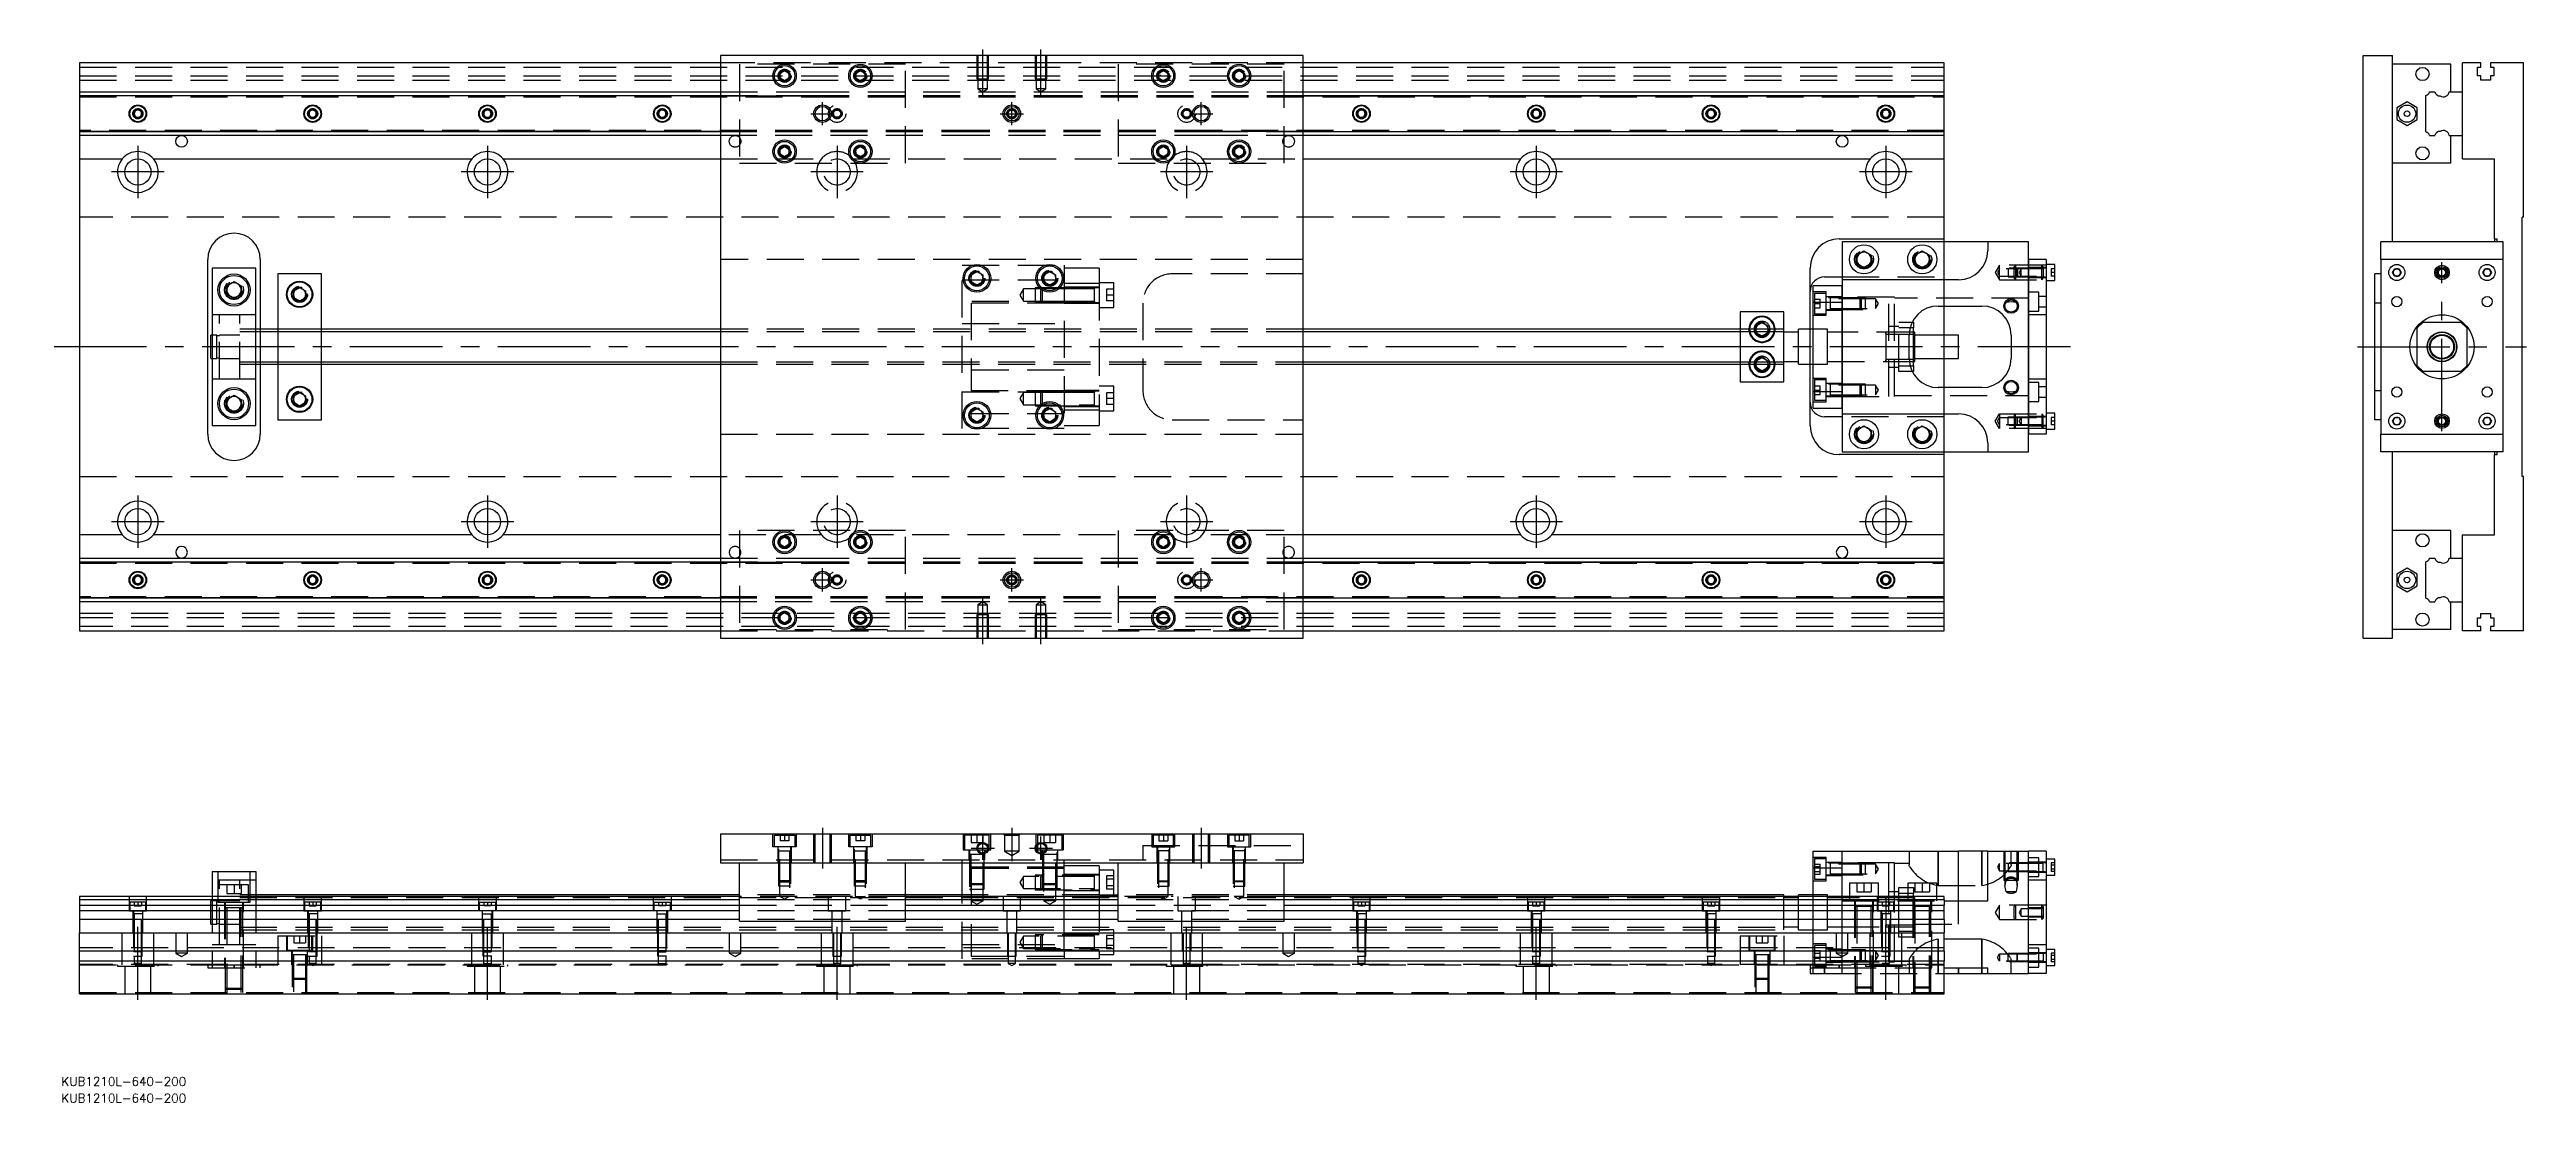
# Model space of a CAD drawing. Extents: x -10 to 840, y -259 to 102.
import ezdxf

# ---------------------------------------------------------------- set-up
doc = ezdxf.new("R2010")
doc.units = 0
doc.linetypes.add('CENTER', pattern=[50.8, 31.75, -6.35, 6.35, -6.35])
doc.linetypes.add('DASHED', pattern=[19.05, 12.7, -6.35])
doc.layers.get('0').update_dxf_attribs({"linetype": 'CONTINUOUS'})
doc.layers.add('CENTER', color=1, linetype='CENTER')
doc.styles.get("Standard").update_dxf_attribs({"font": 'txt.shx', "height": 3, "bigfont": 'bigfont.shx'})

# ---------------------------------------------------------------- blocks, each defined once
blk = doc.blocks.new('*U2')
at = {"color": 7, "linetype": 'CONTINUOUS'}
blk.add_text('KUB1210L-640-200', height=3, dxfattribs=at).set_placement((-6.23, -253.58))
blk = doc.blocks.new('*U3')
at = {"color": 7, "linetype": 'CONTINUOUS'}
blk.add_text('KUB1210L-640-200', height=3, dxfattribs=at).set_placement((-6.23, -259.28))

msp = doc.modelspace()

# ---------------------------------------------------------------- linework, layer by layer
at = {"color": 7, "linetype": 'CONTINUOUS'}
for p, q in [((0, 97.5), (0, 87.5)), ((220, 97.5), (0, 97.5)), ((420, 100), (220, 100)), ((220, 100), (220, -100)), ((240.5, 93.866026), (242, 94.73205)), ((240.5, 92.133974), (240.5, 93.866026)), ((242, 94.73205), (243.5, 93.866026)), ((243.5, 93.866026), (243.5, 92.133974)), ((266.5, 93.866026), (268, 94.73205)), ((266.5, 92.133974), (266.5, 93.866026)), ((268, 94.73205), (269.5, 93.866026)), ((269.5, 93.866026), (269.5, 92.133974)), ((370.5, 93.866026), (372, 94.73205)), ((370.5, 92.133974), (370.5, 93.866026)), ((372, 94.73205), (373.5, 93.866026)), ((373.5, 93.866026), (373.5, 92.133974)), ((396.5, 93.866026), (398, 94.73205)), ((396.5, 92.133974), (396.5, 93.866026)), ((398, 94.73205), (399.5, 93.866026)), ((399.5, 93.866026), (399.5, 92.133974)), ((420, -100), (420, 100)), ((640, 97.5), (420, 97.5)), ((640, 87.5), (640, 97.5)), ((783.9, -100), (783.9, 100)), ((783.9, 100), (793.9, 100)), ((793.9, 36), (793.9, 100)), ((813.9, 97), (793.9, 97)), ((813.9, 87.5), (813.9, 97)), ((817.9, 87.5), (817.9, 97.5)), ((824.2, 97.5), (817.9, 97.5)), ((823.05, 96), (824.2, 96)), ((823.05, 93), (823.05, 96)), ((824.2, 96), (824.2, 97.5)), ((827.6, 97.5), (827.6, 96)), ((838.9, 97.5), (827.6, 97.5)), ((827.6, 96), (828.75, 96)), ((828.75, 96), (828.75, 93)), ((838.9, 44.5), (838.9, 97.5)), ((0, 87.5), (220, 87.5)), ((0, 87.5), (0, 86.247728)), ((0, 86.247728), (220, 86.247728)), ((0, 86.247728), (0, 73.752272)), ((242, 91.26795), (240.5, 92.133974)), ((243.5, 92.133974), (242, 91.26795)), ((268, 91.26795), (266.5, 92.133974)), ((269.5, 92.133974), (268, 91.26795)), ((372, 91.26795), (370.5, 92.133974)), ((373.5, 92.133974), (372, 91.26795)), ((398, 91.26795), (396.5, 92.133974)), ((399.5, 92.133974), (398, 91.26795)), ((420, 87.5), (640, 87.5)), ((420, 86.247728), (640, 86.247728)), ((640, 86.247728), (640, 87.5)), ((640, 73.752272), (640, 86.247728)), ((805.4, 73.752272), (805.4, 86.247728)), ((806.652272, 87.5), (808.42668, 87.5)), ((813.377372, 87.5), (817.9, 87.5)), ((817.9, 72.5), (817.9, 87.5)), ((817.9, 72.5), (817.9, 87.5)), ((824.2, 93), (823.05, 93)), ((824.2, 91.5), (824.2, 93)), ((827.6, 91.5), (824.2, 91.5)), ((827.6, 93), (827.6, 91.5)), ((828.75, 93), (827.6, 93)), ((18.75, 80.721688), (20, 81.443376)), ((18.75, 79.278312), (18.75, 80.721688)), ((20, 78.556624), (18.75, 79.278312)), ((20, 81.443376), (21.25, 80.721688)), ((21.25, 79.278312), (20, 78.556624)), ((21.25, 80.721688), (21.25, 79.278312)), ((78.75, 80.721688), (80, 81.443376)), ((78.75, 79.278312), (78.75, 80.721688)), ((80, 78.556624), (78.75, 79.278312)), ((80, 81.443376), (81.25, 80.721688)), ((81.25, 79.278312), (80, 78.556624)), ((81.25, 80.721688), (81.25, 79.278312)), ((138.75, 80.721688), (140, 81.443376)), ((138.75, 79.278312), (138.75, 80.721688)), ((140, 78.556624), (138.75, 79.278312)), ((140, 81.443376), (141.25, 80.721688)), ((141.25, 79.278312), (140, 78.556624)), ((141.25, 80.721688), (141.25, 79.278312)), ((198.75, 80.721688), (200, 81.443376)), ((198.75, 79.278312), (198.75, 80.721688)), ((200, 78.556624), (198.75, 79.278312)), ((200, 81.443376), (201.25, 80.721688)), ((201.25, 79.278312), (200, 78.556624)), ((201.25, 80.721688), (201.25, 79.278312)), ((438.75, 80.721688), (440, 81.443376)), ((438.75, 79.278312), (438.75, 80.721688)), ((440, 78.556624), (438.75, 79.278312)), ((440, 81.443376), (441.25, 80.721688)), ((441.25, 79.278312), (440, 78.556624)), ((441.25, 80.721688), (441.25, 79.278312)), ((498.75, 80.721688), (500, 81.443376)), ((498.75, 79.278312), (498.75, 80.721688)), ((500, 78.556624), (498.75, 79.278312)), ((500, 81.443376), (501.25, 80.721688)), ((501.25, 79.278312), (500, 78.556624)), ((501.25, 80.721688), (501.25, 79.278312)), ((558.75, 80.721688), (560, 81.443376)), ((558.75, 79.278312), (558.75, 80.721688)), ((560, 78.556624), (558.75, 79.278312)), ((560, 81.443376), (561.25, 80.721688)), ((561.25, 79.278312), (560, 78.556624)), ((561.25, 80.721688), (561.25, 79.278312)), ((618.75, 80.721688), (620, 81.443376)), ((618.75, 79.278312), (618.75, 80.721688)), ((620, 78.556624), (618.75, 79.278312)), ((620, 81.443376), (621.25, 80.721688)), ((621.25, 79.278312), (620, 78.556624)), ((621.25, 80.721688), (621.25, 79.278312)), ((795.39996, 82.020726), (795.399959, 77.979274)), ((795.399959, 77.979274), (798.89996, 75.958548)), ((798.89996, 84.041452), (795.39996, 82.020726)), ((802.399959, 82.020726), (798.89996, 84.041452)), ((798.89996, 75.958548), (802.399959, 77.979274)), ((802.399959, 77.979274), (802.399959, 82.020726)), ((220, 73.752272), (0, 73.752272)), ((0, 73.752272), (0, 72.5)), ((220, 72.5), (0, 72.5)), ((0, 72.5), (0, 64.5)), ((240.5, 67.866026), (242, 68.73205)), ((242, 68.73205), (243.5, 67.866026)), ((266.5, 67.866026), (268, 68.73205)), ((268, 68.73205), (269.5, 67.866026)), ((370.5, 67.866026), (372, 68.73205)), ((372, 68.73205), (373.5, 67.866026)), ((396.5, 67.866026), (398, 68.73205)), ((398, 68.73205), (399.5, 67.866026)), ((640, 73.752272), (420, 73.752272)), ((640, 72.5), (420, 72.5)), ((640, 72.5), (640, 73.752272)), ((640, 64.5), (640, 72.5)), ((806.652272, 72.5), (808.42668, 72.5)), ((813.377372, 72.5), (817.9, 72.5)), ((813.9, 63), (813.9, 72.5)), ((817.9, 64.5), (817.9, 72.5)), ((0, 64.5), (14.638098, 64.5)), ((0, 64.5), (0, -64.5)), ((25.361902, 64.5), (134.638097, 64.5)), ((145.361903, 64.5), (220, 64.5)), ((240.5, 66.133974), (240.5, 67.866026)), ((242, 65.26795), (240.5, 66.133974)), ((243.5, 66.133974), (242, 65.26795)), ((243.5, 67.866026), (243.5, 66.133974)), ((266.5, 66.133974), (266.5, 67.866026)), ((268, 65.26795), (266.5, 66.133974)), ((269.5, 66.133974), (268, 65.26795)), ((269.5, 67.866026), (269.5, 66.133974)), ((370.5, 66.133974), (370.5, 67.866026)), ((372, 65.26795), (370.5, 66.133974)), ((373.5, 66.133974), (372, 65.26795)), ((373.5, 67.866026), (373.5, 66.133974)), ((396.5, 66.133974), (396.5, 67.866026)), ((398, 65.26795), (396.5, 66.133974)), ((399.5, 66.133974), (398, 65.26795)), ((399.5, 67.866026), (399.5, 66.133974)), ((420, 64.5), (494.638097, 64.5)), ((505.361903, 64.5), (614.638098, 64.5)), ((625.361902, 64.5), (640, 64.5)), ((640, 37), (640, 64.5)), ((813.9, 63), (793.9, 63)), ((817.9, 64.5), (828.9, 64.5)), ((828.9, 37), (828.9, 64.5)), ((838.9, 44.5), (838.4, 44.5)), ((838.4, -44.5), (838.4, 44.5)), ((604, 37), (640, 37)), ((655, 36), (605, 36)), ((605, 36), (605, 23)), ((640, 36), (640, 37)), ((669, 36), (655, 36)), ((655, 36), (655, 33)), ((669, 30), (669, 36)), ((831.9, 36), (789.9, 36)), ((789.9, 30), (789.9, 36)), ((828.9, 37), (829.9, 37)), ((828.9, 37), (828.9, 36)), ((829.9, 36), (829.9, 37)), ((831.9, 30), (831.9, 36)), ((44, -30), (44, 30)), ((45.5, 27), (45.5, -27)), ((60.5, 27), (45.5, 27)), ((60.5, -27), (60.5, 27)), ((62, 30), (62, 6)), ((306, 24.6547), (308, 25.809402)), ((308, 25.809402), (310, 24.6547)), ((331, 24.6547), (333, 25.809402)), ((333, 25.809402), (335, 24.6547)), ((594, 6), (594, 27)), ((610, 31.443376), (612.5, 32.886752)), ((610, 28.556624), (610, 31.443376)), ((612.5, 27.113248), (610, 28.556624)), ((612.5, 32.886752), (615, 31.443376)), ((615, 28.556624), (612.5, 27.113248)), ((615, 31.443376), (615, 28.556624)), ((630, 31.443376), (632.5, 32.886752)), ((630, 28.556624), (630, 31.443376)), ((632.5, 27.113248), (630, 28.556624)), ((632.5, 32.886752), (635, 31.443376)), ((635, 28.556624), (632.5, 27.113248)), ((635, 31.443376), (635, 28.556624)), ((675, 30), (669, 30)), ((669, 30), (669, -30)), ((669, -30), (669, 30)), ((675, 30), (675, -30)), ((678, 28.25), (675, 28.25)), ((678, 22.75), (678, 28.25)), ((789.9, 30), (789.9, -30)), ((831.9, 30), (789.9, 30)), ((793.956624, 25.5), (794.678312, 26.75)), ((794.678312, 26.75), (796.121688, 26.75)), ((796.121688, 26.75), (796.843376, 25.5)), ((824.956624, 25.5), (825.678312, 26.75)), ((825.678312, 26.75), (827.121688, 26.75)), ((827.121688, 26.75), (827.843376, 25.5)), ((831.9, -30), (831.9, 30)), ((50.5, 20.943376), (53, 22.386752)), ((50.5, 18.056624), (50.5, 20.943376)), ((53, 16.613248), (50.5, 18.056624)), ((53, 22.386752), (55.5, 20.943376)), ((55.5, 18.056624), (53, 16.613248)), ((55.5, 20.943376), (55.5, 18.056624)), ((83, 25), (68, 25)), ((68, 25), (68, 6)), ((73.5, 19.1547), (75.5, 20.309402)), ((73.5, 16.8453), (73.5, 19.1547)), ((75.5, 20.309402), (77.5, 19.1547)), ((77.5, 19.1547), (77.5, 16.8453)), ((83, 6), (83, 25)), ((306, 22.3453), (306, 24.6547)), ((308, 21.190598), (306, 22.3453)), ((310, 22.3453), (308, 21.190598)), ((310, 24.6547), (310, 22.3453)), ((331, 22.3453), (331, 24.6547)), ((333, 21.190598), (331, 22.3453)), ((335, 22.3453), (333, 21.190598)), ((335, 24.6547), (335, 22.3453)), ((595, 21), (605, 21)), ((595, 15.32971), (595, 21)), ((599, 24), (605, 24)), ((645, 23), (605, 23)), ((605, 23), (605, 15.32971)), ((674, 23.999994), (674, 24.00051)), ((675, 22.75), (678, 22.75)), ((789.9, 25), (787.9, 25)), ((787.9, -25), (787.9, 25)), ((794.678312, 24.25), (793.956624, 25.5)), ((796.121688, 24.25), (794.678312, 24.25)), ((796.843376, 25.5), (796.121688, 24.25)), ((825.678312, 24.25), (824.956624, 25.5)), ((827.121688, 24.25), (825.678312, 24.25)), ((827.843376, 25.5), (827.121688, 24.25)), ((75.5, 15.690598), (73.5, 16.8453)), ((77.5, 16.8453), (75.5, 15.690598)), ((570, 12), (570, 6)), ((585, 12), (570, 12)), ((585, 6), (585, 12)), ((595, 15.32971), (605, 15.32971)), ((595, -15.32971), (595, 15.32971)), ((605, -15.32971), (605, 15.32971)), ((605, 15.32971), (605, -15.32971)), ((638, 14), (653, 14)), ((640, 4), (640, 14)), ((789.9, 15), (787.9, 15)), ((45, -4), (45, 4)), ((45.5, 4), (45, 4)), ((220, 6), (60.5, 6)), ((585, 6), (420, 6)), ((575.5, 7.1547), (577.5, 8.309402)), ((575.5, 6), (575.5, 7.1547)), ((577.5, 8.309402), (579.5, 7.1547)), ((579.5, 7.1547), (579.5, 6)), ((585, -6), (585, 6)), ((590, 5), (585, 5)), ((590, -6), (590, 6)), ((595, 6), (590, 6)), ((628, -4), (628, 4)), ((629.5, 4.25), (628.003126, 4.25)), ((629.5, 6.5), (628.317542, 6.5)), ((629.069714, 8.5), (629.5, 8.5)), ((629.5, 8.5), (629.5, 6.5)), ((629.5, -6.5), (629.5, 6.5)), ((630, 5), (629.5, 5)), ((630, 4.25), (629.5, 4.25)), ((630, -5), (630, 5)), ((645, 4), (630, 4)), ((645, -4), (645, 4)), ((663, 4), (663, -4)), ((804.4, 8.5), (802.4, 6.5)), ((802.4, -6.5), (802.4, 6.5)), ((804.4, 8.5), (817.4, 8.5)), ((819.4, 6.5), (817.4, 8.5)), ((819.4, 6.5), (819.4, -6.5)), ((45, -4), (45.5, -4)), ((60.5, -6), (220, -6)), ((62, -6), (62, -30)), ((68, -6), (68, -25)), ((83, -25), (83, -6)), ((420, -6), (585, -6)), ((570, -6), (570, -12)), ((575.5, -7.1547), (575.5, -6)), ((577.5, -8.309402), (575.5, -7.1547)), ((579.5, -7.1547), (577.5, -8.309402)), ((579.5, -6), (579.5, -7.1547)), ((585, -5), (590, -5)), ((585, -12), (585, -6)), ((590, -6), (595, -6)), ((594, -27), (594, -6)), ((628.003126, -4.25), (629.5, -4.25)), ((628.317542, -6.5), (629.5, -6.5)), ((629.5, -8.5), (629.069714, -8.5)), ((629.5, -4.25), (630, -4.25)), ((629.5, -5), (630, -5)), ((629.5, -6.5), (629.5, -8.5)), ((630, -4), (645, -4)), ((640, -14), (640, -4)), ((802.4, -6.5), (804.4, -8.5)), ((817.4, -8.5), (804.4, -8.5)), ((817.4, -8.5), (819.4, -6.5)), ((50.5, -18.056624), (53, -16.613248)), ((53, -16.613248), (55.5, -18.056624)), ((73.5, -16.8453), (75.5, -15.690598)), ((73.5, -19.1547), (73.5, -16.8453)), ((75.5, -15.690598), (77.5, -16.8453)), ((77.5, -16.8453), (77.5, -19.1547)), ((570, -12), (585, -12)), ((595, -15.32971), (605, -15.32971)), ((595, -21), (595, -15.32971)), ((605, -15.32971), (605, -23)), ((653, -14), (638, -14)), ((787.9, -15), (789.9, -15)), ((50.5, -20.943376), (50.5, -18.056624)), ((53, -22.386752), (50.5, -20.943376)), ((55.5, -20.943376), (53, -22.386752)), ((55.5, -18.056624), (55.5, -20.943376)), ((68, -25), (83, -25)), ((75.5, -20.309402), (73.5, -19.1547)), ((77.5, -19.1547), (75.5, -20.309402)), ((306, -22.3453), (308, -21.190598)), ((306, -24.6547), (306, -22.3453)), ((308, -25.809402), (306, -24.6547)), ((308, -21.190598), (310, -22.3453)), ((310, -24.6547), (308, -25.809402)), ((310, -22.3453), (310, -24.6547)), ((331, -22.3453), (333, -21.190598)), ((331, -24.6547), (331, -22.3453)), ((333, -25.809402), (331, -24.6547)), ((333, -21.190598), (335, -22.3453)), ((335, -24.6547), (333, -25.809402)), ((335, -22.3453), (335, -24.6547)), ((595, -21), (605, -21)), ((605, -24), (599, -24)), ((605, -23), (645, -23)), ((605, -23), (605, -36)), ((674, -23.999994), (674, -24.00051)), ((678, -22.75), (675, -22.75)), ((678, -28.25), (678, -22.75)), ((789.9, -25), (787.9, -25)), ((793.956624, -25.5), (794.678312, -24.25)), ((794.678312, -26.75), (793.956624, -25.5)), ((794.678312, -24.25), (796.121688, -24.25)), ((796.121688, -24.25), (796.843376, -25.5)), ((796.843376, -25.5), (796.121688, -26.75)), ((824.956624, -25.5), (825.678312, -24.25)), ((825.678312, -26.75), (824.956624, -25.5)), ((825.678312, -24.25), (827.121688, -24.25)), ((827.121688, -24.25), (827.843376, -25.5)), ((827.843376, -25.5), (827.121688, -26.75)), ((45.5, -27), (60.5, -27)), ((610, -28.556624), (612.5, -27.113248)), ((610, -31.443376), (610, -28.556624)), ((612.5, -32.886752), (610, -31.443376)), ((612.5, -27.113248), (615, -28.556624)), ((615, -31.443376), (612.5, -32.886752)), ((615, -28.556624), (615, -31.443376)), ((630, -28.556624), (632.5, -27.113248)), ((630, -31.443376), (630, -28.556624)), ((632.5, -32.886752), (630, -31.443376)), ((632.5, -27.113248), (635, -28.556624)), ((635, -31.443376), (632.5, -32.886752)), ((635, -28.556624), (635, -31.443376)), ((655, -33), (655, -36)), ((675, -30), (669, -30)), ((669, -36), (669, -30)), ((675, -28.25), (678, -28.25)), ((789.9, -30), (831.9, -30)), ((789.9, -36), (789.9, -30)), ((796.121688, -26.75), (794.678312, -26.75)), ((827.121688, -26.75), (825.678312, -26.75)), ((831.9, -36), (831.9, -30)), ((640, -37), (604, -37)), ((605, -36), (655, -36)), ((640, -37), (640, -36)), ((640, -64.5), (640, -37)), ((655, -36), (669, -36)), ((831.9, -36), (789.9, -36)), ((793.9, -100), (793.9, -36)), ((828.9, -36), (828.9, -37)), ((828.9, -64.5), (828.9, -37)), ((828.9, -37), (829.9, -37)), ((829.9, -37), (829.9, -36)), ((838.9, -44.5), (838.4, -44.5)), ((838.9, -97.5), (838.9, -44.5)), ((0, -64.5), (0, -72.5)), ((14.638098, -64.5), (0, -64.5)), ((134.638097, -64.5), (25.361902, -64.5)), ((220, -64.5), (145.361903, -64.5)), ((240.5, -66.133974), (242, -65.26795)), ((240.5, -67.866026), (240.5, -66.133974)), ((242, -68.73205), (240.5, -67.866026)), ((242, -65.26795), (243.5, -66.133974)), ((243.5, -67.866026), (242, -68.73205)), ((243.5, -66.133974), (243.5, -67.866026)), ((266.5, -66.133974), (268, -65.26795)), ((266.5, -67.866026), (266.5, -66.133974)), ((268, -68.73205), (266.5, -67.866026)), ((268, -65.26795), (269.5, -66.133974)), ((269.5, -67.866026), (268, -68.73205)), ((269.5, -66.133974), (269.5, -67.866026)), ((370.5, -66.133974), (372, -65.26795)), ((370.5, -67.866026), (370.5, -66.133974)), ((372, -68.73205), (370.5, -67.866026)), ((372, -65.26795), (373.5, -66.133974)), ((373.5, -67.866026), (372, -68.73205)), ((373.5, -66.133974), (373.5, -67.866026)), ((396.5, -66.133974), (398, -65.26795)), ((396.5, -67.866026), (396.5, -66.133974)), ((398, -68.73205), (396.5, -67.866026)), ((398, -65.26795), (399.5, -66.133974)), ((399.5, -67.866026), (398, -68.73205)), ((399.5, -66.133974), (399.5, -67.866026)), ((494.638097, -64.5), (420, -64.5)), ((614.638098, -64.5), (505.361903, -64.5)), ((640, -64.5), (625.361902, -64.5)), ((640, -72.5), (640, -64.5)), ((813.9, -63), (793.9, -63)), ((813.9, -72.5), (813.9, -63)), ((817.9, -72.5), (817.9, -64.5)), ((817.9, -64.5), (828.9, -64.5)), ((0, -72.5), (220, -72.5)), ((0, -72.5), (0, -73.752272)), ((0, -73.752272), (220, -73.752272)), ((0, -73.752272), (0, -86.247728)), ((420, -72.5), (640, -72.5)), ((420, -73.752272), (640, -73.752272)), ((640, -73.752272), (640, -72.5)), ((640, -86.247728), (640, -73.752272)), ((798.89996, -75.958548), (795.39996, -77.979274)), ((802.399959, -77.979274), (798.89996, -75.958548)), ((805.4, -86.247728), (805.4, -73.752272)), ((806.652272, -72.5), (808.42668, -72.5)), ((813.377372, -72.5), (817.9, -72.5)), ((817.9, -87.5), (817.9, -72.5)), ((817.9, -87.5), (817.9, -72.5)), ((18.75, -79.278312), (20, -78.556624)), ((18.75, -80.721688), (18.75, -79.278312)), ((20, -81.443376), (18.75, -80.721688)), ((20, -78.556624), (21.25, -79.278312)), ((21.25, -80.721688), (20, -81.443376)), ((21.25, -79.278312), (21.25, -80.721688)), ((78.75, -79.278312), (80, -78.556624)), ((78.75, -80.721688), (78.75, -79.278312)), ((80, -81.443376), (78.75, -80.721688)), ((80, -78.556624), (81.25, -79.278312)), ((81.25, -80.721688), (80, -81.443376)), ((81.25, -79.278312), (81.25, -80.721688)), ((138.75, -79.278312), (140, -78.556624)), ((138.75, -80.721688), (138.75, -79.278312)), ((140, -81.443376), (138.75, -80.721688)), ((140, -78.556624), (141.25, -79.278312)), ((141.25, -80.721688), (140, -81.443376)), ((141.25, -79.278312), (141.25, -80.721688)), ((198.75, -79.278312), (200, -78.556624)), ((198.75, -80.721688), (198.75, -79.278312)), ((200, -81.443376), (198.75, -80.721688)), ((200, -78.556624), (201.25, -79.278312)), ((201.25, -80.721688), (200, -81.443376)), ((201.25, -79.278312), (201.25, -80.721688)), ((438.75, -79.278312), (440, -78.556624)), ((438.75, -80.721688), (438.75, -79.278312)), ((440, -81.443376), (438.75, -80.721688)), ((440, -78.556624), (441.25, -79.278312)), ((441.25, -80.721688), (440, -81.443376)), ((441.25, -79.278312), (441.25, -80.721688)), ((498.75, -79.278312), (500, -78.556624)), ((498.75, -80.721688), (498.75, -79.278312)), ((500, -81.443376), (498.75, -80.721688)), ((500, -78.556624), (501.25, -79.278312)), ((501.25, -80.721688), (500, -81.443376)), ((501.25, -79.278312), (501.25, -80.721688)), ((558.75, -79.278312), (560, -78.556624)), ((558.75, -80.721688), (558.75, -79.278312)), ((560, -81.443376), (558.75, -80.721688)), ((560, -78.556624), (561.25, -79.278312)), ((561.25, -80.721688), (560, -81.443376)), ((561.25, -79.278312), (561.25, -80.721688)), ((618.75, -79.278312), (620, -78.556624)), ((618.75, -80.721688), (618.75, -79.278312)), ((620, -81.443376), (618.75, -80.721688)), ((620, -78.556624), (621.25, -79.278312)), ((621.25, -80.721688), (620, -81.443376)), ((621.25, -79.278312), (621.25, -80.721688)), ((795.39996, -77.979274), (795.399959, -82.020726)), ((795.399959, -82.020726), (798.89996, -84.041452)), ((798.89996, -84.041452), (802.399959, -82.020726)), ((802.399959, -82.020726), (802.399959, -77.979274)), ((220, -86.247728), (0, -86.247728)), ((0, -86.247728), (0, -87.5)), ((220, -87.5), (0, -87.5)), ((0, -87.5), (0, -97.5)), ((240.5, -92.133974), (242, -91.26795)), ((240.5, -93.866026), (240.5, -92.133974)), ((242, -91.26795), (243.5, -92.133974)), ((243.5, -92.133974), (243.5, -93.866026)), ((266.5, -92.133974), (268, -91.26795)), ((266.5, -93.866026), (266.5, -92.133974)), ((268, -91.26795), (269.5, -92.133974)), ((269.5, -92.133974), (269.5, -93.866026)), ((370.5, -92.133974), (372, -91.26795)), ((370.5, -93.866026), (370.5, -92.133974)), ((372, -91.26795), (373.5, -92.133974)), ((373.5, -92.133974), (373.5, -93.866026)), ((396.5, -92.133974), (398, -91.26795)), ((396.5, -93.866026), (396.5, -92.133974)), ((398, -91.26795), (399.5, -92.133974)), ((399.5, -92.133974), (399.5, -93.866026)), ((640, -86.247728), (420, -86.247728)), ((640, -87.5), (420, -87.5)), ((640, -87.5), (640, -86.247728)), ((640, -97.5), (640, -87.5)), ((806.652272, -87.5), (808.42668, -87.5)), ((813.377372, -87.5), (817.9, -87.5)), ((813.9, -97), (813.9, -87.5)), ((817.9, -97.5), (817.9, -87.5)), ((823.05, -93), (824.2, -93)), ((823.05, -96), (823.05, -93)), ((824.2, -91.5), (827.6, -91.5)), ((824.2, -93), (824.2, -91.5)), ((827.6, -91.5), (827.6, -93)), ((827.6, -93), (828.75, -93)), ((828.75, -93), (828.75, -96)), ((0, -97.5), (220, -97.5)), ((220, -100), (420, -100)), ((242, -94.73205), (240.5, -93.866026)), ((243.5, -93.866026), (242, -94.73205)), ((268, -94.73205), (266.5, -93.866026)), ((269.5, -93.866026), (268, -94.73205)), ((372, -94.73205), (370.5, -93.866026)), ((373.5, -93.866026), (372, -94.73205)), ((398, -94.73205), (396.5, -93.866026)), ((399.5, -93.866026), (398, -94.73205)), ((420, -97.5), (640, -97.5)), ((783.9, -100), (793.9, -100)), ((813.9, -97), (793.9, -97)), ((824.2, -97.5), (817.9, -97.5)), ((824.2, -96), (823.05, -96)), ((824.2, -97.5), (824.2, -96)), ((827.6, -96), (827.6, -97.5)), ((828.75, -96), (827.6, -96)), ((838.9, -97.5), (827.6, -97.5)), ((220, -167.06), (420, -167.06)), ((220, -167.06), (220, -177.06)), ((420, -167.06), (420, -177.06)), ((220, -177.06), (420, -177.06)), ((226.5, -197.06), (226.5, -177.06)), ((283.5, -197.06), (283.5, -177.06)), ((303, -188.06), (303, -177.06)), ((338, -188.56), (338, -177.06)), ((350, -178.06), (338, -178.06)), ((350, -178.06), (350, -188.06)), ((356.5, -197.06), (356.5, -177.06)), ((413.5, -197.06), (413.5, -177.06)), ((595, -173.06), (605, -173.06)), ((595, -178.73029), (595, -173.06)), ((605, -173.06), (645, -173.06)), ((605, -188.56), (605, -173.06)), ((645, -190.06), (645, -173.06)), ((655, -173.06), (645, -173.06)), ((655, -190.06), (655, -173.06)), ((655, -173.06), (669, -173.06)), ((675, -173.06), (669, -173.06)), ((669, -215.06), (669, -173.06)), ((674, -178.563062), (674, -178.429962)), ((675, -173.06), (675, -215.06)), ((678, -175.81), (675, -175.81)), ((678, -181.31), (678, -175.81)), ((45.5, -180.06), (45.5, -188.56)), ((45.5, -180.06), (60.5, -180.06)), ((60.5, -180.06), (60.5, -188.56)), ((355, -179.56), (350, -179.56)), ((355, -188.06), (355, -179.56)), ((595, -178.73029), (605, -178.73029)), ((595, -188.56), (595, -178.73029)), ((617.5, -184.06), (607.5, -184.06)), ((607.5, -184.06), (607.5, -188.56)), ((617.5, -188.56), (617.5, -184.06)), ((637.5, -184.06), (627.5, -184.06)), ((627.5, -184.06), (627.5, -188.56)), ((637.5, -188.56), (637.5, -184.06)), ((675, -181.31), (678, -181.31)), ((0, -188.56), (0, -189.812272)), ((226.5, -188.56), (0, -188.56)), ((0, -189.812272), (0, -191.58668)), ((226.5, -189.812272), (0, -189.812272)), ((0, -191.58668), (226.5, -191.58668)), ((0, -191.58668), (0, -193.483076)), ((226.5, -193.483076), (0, -193.483076)), ((0, -193.483076), (0, -196.537372)), ((226.5, -188.06), (60.5, -188.06)), ((303, -188.06), (283.5, -188.06)), ((356.5, -188.56), (283.5, -188.56)), ((356.5, -189.812272), (283.5, -189.812272)), ((283.5, -191.58668), (356.5, -191.58668)), ((356.5, -193.483076), (283.5, -193.483076)), ((350, -188.06), (356.5, -188.06)), ((585, -188.06), (413.5, -188.06)), ((640, -188.56), (413.5, -188.56)), ((640, -189.812272), (413.5, -189.812272)), ((413.5, -191.58668), (640, -191.58668)), ((640, -193.483076), (413.5, -193.483076)), ((585, -188.56), (585, -188.06)), ((590, -188.56), (590, -188.06)), ((595, -188.06), (590, -188.06)), ((620, -189.059994), (620, -199.060006)), ((620, -189.059994), (620, -189.81)), ((620, -189.81), (620, -190.06)), ((621, -189.81), (620, -189.81)), ((620, -190.06), (620, -190.56)), ((620, -191.86), (620, -193.56)), ((620, -193.56), (620, -198.31)), ((620, -194.06), (620, -199.060006)), ((624.5, -189.81), (621, -189.81)), ((627.5, -189.81), (624.5, -189.81)), ((629.5, -189.81), (627.5, -189.81)), ((630, -189.81), (629.5, -189.81)), ((640, -189.812272), (640, -188.56)), ((640, -189.812272), (640, -191.58668)), ((640, -190.06), (655, -190.06)), ((640, -193.483076), (640, -191.58668)), ((640, -196.537372), (640, -193.483076)), ((0, -196.537372), (0, -201.06)), ((226.5, -196.537372), (0, -196.537372)), ((0, -201.06), (640, -201.06)), ((0, -207.36), (0, -201.06)), ((226.5, -197.06), (283.5, -197.06)), ((356.5, -196.537372), (283.5, -196.537372)), ((356.5, -197.06), (413.5, -197.06)), ((640, -196.537372), (413.5, -196.537372)), ((620, -198.31), (630, -198.31)), ((640, -196.537372), (640, -201.06)), ((640, -207.36), (640, -201.06)), ((640, -207.36), (0, -207.36)), ((0, -210.76), (0, -207.36)), ((640, -210.76), (0, -210.76)), ((0, -222.06), (0, -210.76)), ((78.000006, -208.66), (72.999994, -208.66)), ((78.000006, -208.66), (72.999994, -208.66)), ((640, -207.36), (640, -210.76)), ((640, -222.06), (640, -210.76)), ((674, -209.556938), (674, -209.690038)), ((678, -206.81), (675, -206.81)), ((675, -212.31), (678, -212.31)), ((678, -212.31), (678, -206.81)), ((640, -213.06), (655, -213.06)), ((640, -215.06), (645, -215.06)), ((645, -215.06), (645, -213.06)), ((645, -215.06), (655, -215.06)), ((655, -215.06), (655, -213.06)), ((655, -215.06), (669, -215.06)), ((675, -215.06), (669, -215.06)), ((0, -222.06), (640, -222.06))]:
    msp.add_line(p, q, dxfattribs=at)
at = {"color": 3, "linetype": 'DASHED'}
for p, q in [((0, 96), (640, 96)), ((308.000006, 97.5), (220, 97.5)), ((283.5, 97), (226.5, 97)), ((226.5, 97), (226.5, 63)), ((283.5, 63), (283.5, 97)), ((308.000006, 100), (308.000006, 92)), ((311.999994, 97.5), (308.000006, 97.5)), ((308.35, 100), (308.35, 92)), ((311.65, 92), (311.65, 100)), ((311.999994, 92), (311.999994, 100)), ((328.000006, 97.5), (311.999994, 97.5)), ((328.000006, 100), (328.000006, 92)), ((331.999994, 97.5), (328.000006, 97.5)), ((328.35, 100), (328.35, 92)), ((331.65, 92), (331.65, 100)), ((331.999994, 92), (331.999994, 100)), ((420, 97.5), (331.999994, 97.5)), ((413.5, 97), (356.5, 97)), ((356.5, 97), (356.5, 63)), ((413.5, 63), (413.5, 97)), ((0, 93), (640, 93)), ((0, 91.5), (640, 91.5)), ((0, 86.1147), (220, 86.1147)), ((0, 86.1), (251.5, 86.1)), ((0, 85.8), (251.5, 85.8)), ((220, 87.5), (251.5, 87.5)), ((220, 86.247728), (251.5, 86.247728)), ((220, 86.1147), (251.5, 86.1147)), ((243.973226, 93.326156), (244, 93)), ((251.5, 87.5), (308.5, 87.5)), ((251.5, 86.247728), (308.5, 86.247728)), ((251.5, 86.1147), (308.5, 86.1147)), ((251.5, 86.1), (308.5, 86.1)), ((251.5, 85.8), (308.5, 85.8)), ((266, 93), (266.023172, 93.30356)), ((308.000006, 92), (311.999994, 92)), ((308.35, 92), (308.35, 88.5)), ((311.65, 88.5), (308.35, 88.5)), ((308.35, 88.5), (310, 87.547372)), ((308.5, 87.5), (331.5, 87.5)), ((308.5, 86.247728), (331.5, 86.247728)), ((308.5, 86.1147), (331.5, 86.1147)), ((308.5, 86.1), (331.5, 86.1)), ((308.5, 85.8), (331.5, 85.8)), ((310, 87.547372), (311.65, 88.5)), ((311.65, 88.5), (311.65, 92)), ((328.000006, 92), (331.999994, 92)), ((328.35, 92), (328.35, 88.5)), ((331.65, 88.5), (328.35, 88.5)), ((328.35, 88.5), (330, 87.547372)), ((330, 87.547372), (331.65, 88.5)), ((331.5, 87.5), (388.5, 87.5)), ((331.5, 86.247728), (388.5, 86.247728)), ((331.5, 86.1147), (388.5, 86.1147)), ((331.5, 86.1), (388.5, 86.1)), ((331.5, 86.1), (388.5, 86.1)), ((331.5, 85.8), (388.5, 85.8)), ((331.5, 85.8), (388.5, 85.8)), ((331.65, 88.5), (331.65, 92)), ((371, 93), (371.030168, 93.346066)), ((388.5, 87.5), (420, 87.5)), ((388.5, 86.247728), (420, 86.247728)), ((388.5, 86.1147), (420, 86.1147)), ((388.5, 86.1), (640, 86.1)), ((388.5, 85.8), (640, 85.8)), ((420, 86.1147), (640, 86.1147)), ((21.477374, 80.25955), (21.5, 80)), ((78.5, 80), (78.516134, 80.21941)), ((141.477374, 80.25955), (141.5, 80)), ((201.477374, 80.25955), (201.5, 80)), ((441.477374, 80.25955), (441.5, 80)), ((501.477374, 80.25955), (501.5, 80)), ((561.477374, 80.25955), (561.5, 80)), ((621.477374, 80.25955), (621.5, 80)), ((251.5, 74.2), (0, 74.2)), ((251.5, 73.9), (0, 73.9)), ((220, 73.8853), (0, 73.8853)), ((251.5, 73.8853), (220, 73.8853)), ((251.5, 73.752272), (220, 73.752272)), ((251.5, 72.5), (220, 72.5)), ((308.5, 74.2), (251.5, 74.2)), ((308.5, 73.9), (251.5, 73.9)), ((308.5, 73.8853), (251.5, 73.8853)), ((308.5, 73.752272), (251.5, 73.752272)), ((308.5, 72.5), (251.5, 72.5)), ((331.5, 74.2), (308.5, 74.2)), ((331.5, 73.9), (308.5, 73.9)), ((331.5, 73.8853), (308.5, 73.8853)), ((331.5, 73.752272), (308.5, 73.752272)), ((331.5, 72.5), (308.5, 72.5)), ((388.5, 74.2), (331.5, 74.2)), ((388.5, 74.2), (331.5, 74.2)), ((388.5, 73.9), (331.5, 73.9)), ((388.5, 73.9), (331.5, 73.9)), ((388.5, 73.8853), (331.5, 73.8853)), ((388.5, 73.752272), (331.5, 73.752272)), ((388.5, 72.5), (331.5, 72.5)), ((640, 74.2), (388.5, 74.2)), ((640, 73.9), (388.5, 73.9)), ((420, 73.8853), (388.5, 73.8853)), ((420, 73.752272), (388.5, 73.752272)), ((420, 72.5), (388.5, 72.5)), ((640, 73.8853), (420, 73.8853)), ((220, 64.5), (254.638098, 64.5)), ((226.5, 63), (283.5, 63)), ((240, 67), (240.030168, 67.346066)), ((265.361903, 64.5), (374.638097, 64.5)), ((266, 67), (266.023172, 67.30356)), ((356.5, 63), (413.5, 63)), ((373.973226, 67.326156), (374, 67)), ((385.361902, 64.5), (420, 64.5)), ((396, 67), (396.030168, 67.346066)), ((640, 44.5), (0, 44.5)), ((640, 24), (640, 36)), ((420, 30), (220, 30)), ((303, -28), (303, 28)), ((303, 28), (338, 28)), ((338, 28), (338, -28)), ((350, 27), (338, 27)), ((350, 27), (350, 21.748564)), ((615.477798, 30.364306), (615.5, 30)), ((629.5, 30), (629.520026, 30.346056)), ((659, 28), (657.556624, 25.5)), ((659, 26.75), (658.278312, 25.5)), ((659, 23), (659, 28)), ((675, 28), (659, 28)), ((674, 26.75), (659, 26.75)), ((675, 27), (662, 26.999994)), ((662, 26.999994), (662, 24.000006)), ((664.5, 28), (664, 27.5)), ((664, 23.5), (664, 27.5)), ((664.5, 28), (664.5, 23)), ((665.25, 27), (665, 26.75)), ((665, 24.25), (665, 26.75)), ((665.25, 27), (665.25, 24)), ((666.5, 26.75), (665.778312, 25.5)), ((666.5, 24.25), (666.5, 26.75)), ((675, 27.25), (669, 27.25)), ((673.5, 23), (673.5, 28)), ((674, 27.5), (673.5, 28)), ((674, 27.5), (674, 23.5)), ((676.7, 26.75), (676.7, 25.5)), ((678, 26.75), (676.7, 26.75)), ((50, 19.5), (50.020026, 19.846056)), ((77.983582, 18.286038), (78, 18)), ((303, 23), (338, 23)), ((305.5, 23.5), (305.518502, 23.803588)), ((324, 19.85352), (322.787564, 17.75352)), ((322.787564, 17.75352), (324, 15.65352)), ((324, 15.65352), (324, 19.85352)), ((328, 19.85352), (324, 19.85352)), ((328, 20.253516), (328, 15.253526)), ((329.532604, 20.253516), (328, 20.253516)), ((330, 19.85352), (328, 19.85352)), ((330.25722, 20.253516), (329.532604, 20.253516)), ((330.33547, 20.18899), (330, 19.85352)), ((330, 19.81727), (330, 19.85352)), ((330.816954, 19.85352), (330, 19.85352)), ((330, 15.65352), (330, 19.81727)), ((330.4, 20.253518), (330.25722, 20.253516)), ((330.4, 20.25352), (330.33547, 20.18899)), ((330.4, 20.25352), (330.4, 20.13808)), ((335.742786, 20.25352), (330.4, 20.25352)), ((335.74278, 20.253516), (330.4, 20.253518)), ((330.4, 20.13808), (330.4, 19.524764)), ((330.4, 19.524764), (330.4, 15.25352)), ((330.5, 23.5), (330.518502, 23.803588)), ((335.183046, 19.85352), (330.816954, 19.85352)), ((336.04396, 19.85352), (335.183046, 19.85352)), ((336.467402, 20.25352), (335.742786, 20.25352)), ((338, 19.85352), (336.04396, 19.85352)), ((338, 20.253516), (336.467396, 20.253516)), ((338, 20.25352), (336.467402, 20.25352)), ((350, 21.748564), (338, 21.748564)), ((350, 20.50352), (338, 20.50352)), ((348.405, 20.25352), (338, 20.25352)), ((348.4, 19.85352), (338, 19.85352)), ((350, 20.25352), (348.395, 20.25352)), ((348.4, 15.253516), (348.4, 20.253526)), ((348.4, 19.85352), (348.4, 20.253526)), ((348.4, 15.253516), (348.4, 20.253526)), ((348.4, 19.996122), (348.4, 20.25352)), ((348.4, 20.25352), (348.4, 19.996072)), ((348.4, 15.51097), (348.4, 19.996122)), ((348.4, 15.65352), (348.4, 19.85352)), ((355, 22.00352), (350, 22.00352)), ((350, 21.748564), (350, -21.748564)), ((352.5, 19.75352), (352.5, 17.75352)), ((355, 19.75352), (352.5, 19.75352)), ((352.5, 17.75352), (352.5, 15.75352)), ((355, 17.75352), (352.5, 17.75352)), ((355, 13.50352), (355, 22.00352)), ((420, 25), (375, 25)), ((599.5, 18.849242), (595, 18.849242)), ((595.5, 18.349242), (595.5, 11.349242)), ((599.5, 18.349242), (595.5, 18.349242)), ((599.5, 10.849242), (599.5, 18.849242)), ((605, 17.099242), (599.5, 17.099242)), ((605, 24), (640, 24)), ((605, 15.32971), (605, 21)), ((640, 23), (640, 24)), ((640, 14), (640, 23)), ((657.556624, 25.5), (659, 23)), ((658.278312, 25.5), (659, 24.25)), ((659, 24.25), (674, 24.25)), ((659, 23), (675, 23)), ((662, 24.000006), (675, 24)), ((664, 23.5), (664.5, 23)), ((665, 24.25), (665.25, 24)), ((665.778312, 25.5), (666.5, 24.25)), ((669, 23.75), (675, 23.75)), ((672.5, 18.75), (669, 18.75)), ((672.5, 12.25), (672.5, 18.75)), ((675, 17.25), (672.5, 17.25)), ((673.5, 23), (674, 23.5)), ((673.995, 24), (674, 24)), ((674, 24), (674, 24.124608)), ((674, 24.124608), (674, 24)), ((674, 24), (674, 23.859464)), ((674, 24), (674.005, 24)), ((676.7, 25.5), (676.7, 24.25)), ((678, 25.5), (676.7, 25.5)), ((678, 24.25), (676.7, 24.25)), ((48, 11), (45.5, 11)), ((48, -11), (48, 11)), ((55, 11), (48, 11)), ((55, -11), (55, 11)), ((60.5, 11), (55, 11)), ((338, 15.5), (303, 15.5)), ((306, 15), (306, -15)), ((338, 15), (306, 15)), ((324, 15.65352), (328, 15.65352)), ((328, 15.65352), (330, 15.65352)), ((328, 15.253526), (330.4, 15.253524)), ((330, 15.65352), (338, 15.65352)), ((330, 15.65352), (330.4, 15.25352)), ((330.4, 15.25352), (338, 15.25352)), ((338, 15.65352), (348.4, 15.65352)), ((338, 15.25352), (348.405, 15.25352)), ((338, 15.00352), (350, 15.00352)), ((348.395, 15.25352), (350, 15.25352)), ((348.4, 15.253516), (348.4, 15.65352)), ((348.4, 15.510988), (348.4, 15.25352)), ((348.4, 15.25352), (348.4, 15.51097)), ((350, 13.50352), (355, 13.50352)), ((355, 15.75352), (352.5, 15.75352)), ((365, 15), (365, -15)), ((595, 10.849242), (599.5, 10.849242)), ((595.5, 16.349242), (597.5, 16.349242)), ((595.5, 14.849242), (597.5, 14.849242)), ((595.5, 13.349242), (597.5, 13.349242)), ((595.5, 11.349242), (599.5, 11.349242)), ((597.5, 14.849242), (597.5, 16.349242)), ((597.5, 13.349242), (597.5, 14.849242)), ((613, 16.849238), (599.5, 16.849238)), ((599.5, 12.849248), (613, 12.849248)), ((599.5, 12.599242), (605, 12.599242)), ((600.9, 16.849238), (600.9, 12.849248)), ((616.5, 16.499242), (600.9, 16.499242)), ((600.9, 13.199242), (616.5, 13.199242)), ((623, 17), (605, 17)), ((611.15, 12.849242), (611.15, 16.849242)), ((611.5, 16.499242), (611.15, 16.849242)), ((611.15, 12.849242), (611.5, 13.199242)), ((611.5, 16.499242), (611.5, 13.199242)), ((613, 12.849248), (613, 16.849238)), ((616.5, 16.499242), (616.5, 13.199242)), ((617.452628, 14.849242), (616.5, 16.499242)), ((616.5, 13.199242), (617.452628, 14.849242)), ((621, -17), (621, 17)), ((623, -17), (623, 17)), ((669, 16.75), (623, 16.75)), ((669, 12.25), (672.5, 12.25)), ((675, 11), (669, 11)), ((672.5, 13.75), (675, 13.75)), ((47.1, 4), (45.5, 4)), ((47.1, -4), (47.1, 4)), ((48, 3.8), (47.1, 3.8)), ((55, 4), (48, 4)), ((60.5, 6), (55, 6)), ((60.5, 5.125), (55, 5.125)), ((62, 6), (62, 5.125)), ((62, 5.125), (62, -5.125)), ((68, 6), (68, 5.125)), ((68, 5.125), (68, -5.125)), ((83, 5.125), (83, 6)), ((83, -5.125), (83, 5.125)), ((420, 6), (220, 6)), ((420, 5.125), (220, 5.125)), ((303, 8), (338, 8)), ((570, 6), (570, 5.125)), ((570, 5.125), (570, -5.125)), ((575.5, 5.125), (575.5, 6)), ((575.5, 4.8453), (575.5, 5.125)), ((577.5, 3.690598), (575.5, 4.8453)), ((579.5, 4.8453), (577.5, 3.690598)), ((579.5, 6), (579.5, 5.125)), ((579.5, 5.125), (579.5, 4.8453)), ((579.983582, 6.286038), (580, 6)), ((594, -6), (594, 6)), ((600, 6), (595, 6)), ((600, -6), (600, 6)), ((629.5, 5), (600, 5)), ((620, 5.000006), (620, -5.000006)), ((620, 4.43509), (620, 5)), ((620, 5), (620, 4.435078)), ((620, 4.435078), (620, -4.43509)), ((628.003126, 4.25), (620, 4.25)), ((624.5, 7), (621, 7)), ((624.5, 8.5), (629.069714, 8.5)), ((624.5, -8.5), (624.5, 8.5)), ((628.317542, 6.5), (624.5, 6.5)), ((640, -4), (640, 4)), ((45.5, -4), (47.1, -4)), ((47.1, -3.8), (48, -3.8)), ((48, -4), (55, -4)), ((55, -5.125), (60.5, -5.125)), ((55, -6), (60.5, -6)), ((62, -5.125), (62, -6)), ((68, -5.125), (68, -6)), ((83, -6), (83, -5.125)), ((220, -5.125), (420, -5.125)), ((220, -6), (420, -6)), ((338, -8), (303, -8)), ((570, -5.125), (570, -6)), ((575, -6), (575.018502, -5.696412)), ((575.5, -4.8453), (577.5, -3.690598)), ((575.5, -5.125), (575.5, -4.8453)), ((575.5, -6), (575.5, -5.125)), ((577.5, -3.690598), (579.5, -4.8453)), ((579.5, -4.8453), (579.5, -5.125)), ((579.5, -5.125), (579.5, -6)), ((595, -6), (600, -6)), ((600, -5), (629.5, -5)), ((620, -4.25), (628.003126, -4.25)), ((620, -5), (620, -4.435078)), ((620, -4.43509), (620, -4.998998)), ((620, -4.998998), (620, -5)), ((621, -7), (624.5, -7)), ((624.5, -6.5), (628.317542, -6.5)), ((629.069714, -8.5), (624.5, -8.5)), ((45.5, -11), (48, -11)), ((48, -11), (55, -11)), ((55, -11), (60.5, -11)), ((303, -15.5), (338, -15.5)), ((306, -15), (338, -15)), ((324, -15.65352), (322.787564, -17.75352)), ((324, -19.85352), (324, -15.65352)), ((328, -15.65352), (324, -15.65352)), ((328, -15.253526), (328, -20.253516)), ((330.399994, -15.253526), (328, -15.253526)), ((330, -15.65352), (328, -15.65352)), ((330.4, -15.25352), (330, -15.65352)), ((330, -19.85352), (330, -15.65352)), ((338, -15.65352), (330, -15.65352)), ((338, -15.253526), (330.399994, -15.253526)), ((330.4, -15.25352), (330.4, -19.524764)), ((338, -15.25352), (330.4, -15.25352)), ((350, -15.00352), (338, -15.00352)), ((348.405, -15.25352), (338, -15.25352)), ((348.4, -15.65352), (338, -15.65352)), ((350, -15.25352), (348.395, -15.25352)), ((348.4, -20.253526), (348.4, -15.253516)), ((348.4, -20.25267), (348.4, -15.253516)), ((348.4, -15.51092), (348.4, -15.25352)), ((348.4, -15.25352), (348.4, -15.51097)), ((348.4, -19.996072), (348.4, -15.51092)), ((355, -13.50352), (350, -13.50352)), ((352.5, -15.75352), (352.5, -17.75352)), ((355, -15.75352), (352.5, -15.75352)), ((355, -22.00352), (355, -13.50352)), ((599.5, -10.849242), (595, -10.849242)), ((595.5, -11.349242), (595.5, -18.349242)), ((599.5, -11.349242), (595.5, -11.349242)), ((595.5, -13.349242), (597.5, -13.349242)), ((595.5, -14.849242), (597.5, -14.849242)), ((595.5, -16.349242), (597.5, -16.349242)), ((597.5, -14.849242), (597.5, -13.349242)), ((597.5, -16.349242), (597.5, -14.849242)), ((599.5, -18.849242), (599.5, -10.849242)), ((605, -12.599242), (599.5, -12.599242)), ((613, -12.849248), (599.5, -12.849248)), ((599.5, -16.849238), (613, -16.849238)), ((600.9, -12.849248), (600.9, -16.849238)), ((616.5, -13.199242), (600.9, -13.199242)), ((600.9, -16.499242), (616.5, -16.499242)), ((605, -21), (605, -15.32971)), ((605, -17), (623, -17)), ((611.15, -16.849242), (611.15, -12.849242)), ((611.5, -13.199242), (611.15, -12.849242)), ((611.15, -16.849242), (611.5, -16.499242)), ((611.5, -13.199242), (611.5, -16.499242)), ((613, -16.849238), (613, -12.849248)), ((616.5, -13.199242), (616.5, -16.499242)), ((617.452628, -14.849242), (616.5, -13.199242)), ((616.5, -16.499242), (617.452628, -14.849242)), ((623, -16.75), (669, -16.75)), ((640, -23), (640, -14)), ((669, -11), (675, -11)), ((672.5, -12.25), (669, -12.25)), ((672.5, -18.75), (672.5, -12.25)), ((675, -13.75), (672.5, -13.75)), ((50, -19.5), (50.020026, -19.153944)), ((77.983582, -17.713962), (78, -18)), ((338, -23), (303, -23)), ((305.5, -23.5), (305.518502, -23.196412)), ((322.787564, -17.75352), (324, -19.85352)), ((324, -19.85352), (348.4, -19.85352)), ((328, -20.253516), (329.532604, -20.253516)), ((329.532604, -20.253516), (330.25722, -20.253516)), ((330, -19.85352), (330.33547, -20.18899)), ((330.25722, -20.253516), (330.399994, -20.253516)), ((330.33547, -20.18899), (330.4, -20.25352)), ((330.4, -19.524764), (330.4, -20.13808)), ((330.4, -20.13808), (330.4, -20.25352)), ((330.4, -20.25352), (335.742786, -20.25352)), ((330.5, -23.5), (330.518502, -23.196412)), ((335.742786, -20.25352), (336.467402, -20.25352)), ((336.467396, -20.253516), (338, -20.253516)), ((336.467402, -20.25352), (338, -20.25352)), ((338, -20.25352), (348.405, -20.25352)), ((338, -20.50352), (350, -20.50352)), ((350, -21.748564), (338, -21.748564)), ((350, -21.748564), (338, -21.748564)), ((348.395, -20.25352), (350, -20.25352)), ((348.4, -19.996054), (348.4, -20.25352)), ((348.4, -20.25352), (348.4, -19.996072)), ((348.4, -20.253526), (348.4, -20.25267)), ((350, -21.748564), (350, -27)), ((350, -22.00352), (355, -22.00352)), ((352.5, -17.75352), (352.5, -19.75352)), ((355, -17.75352), (352.5, -17.75352)), ((355, -19.75352), (352.5, -19.75352)), ((375, -25), (420, -25)), ((595, -18.849242), (599.5, -18.849242)), ((595.5, -18.349242), (599.5, -18.349242)), ((599.5, -17.099242), (605, -17.099242)), ((640, -24), (605, -24)), ((640, -24), (640, -23)), ((640, -36), (640, -24)), ((657.556624, -25.5), (659, -23)), ((659, -28), (657.556624, -25.5)), ((658.278312, -25.5), (659, -24.25)), ((659, -26.75), (658.278312, -25.5)), ((659, -23), (659, -28)), ((659, -23), (675, -23)), ((659, -24.25), (674, -24.25)), ((662, -24.000006), (675, -24)), ((662, -26.999994), (662, -24.000006)), ((664, -23.5), (664.5, -23)), ((664, -23.5), (664, -27.5)), ((664.5, -28), (664.5, -23)), ((665, -24.25), (665.25, -24)), ((665, -24.25), (665, -26.75)), ((665.25, -27), (665.25, -24)), ((665.778312, -25.5), (666.5, -24.25)), ((666.5, -26.75), (665.778312, -25.5)), ((666.5, -24.25), (666.5, -26.75)), ((669, -18.75), (672.5, -18.75)), ((669, -23.75), (675, -23.75)), ((672.5, -17.25), (675, -17.25)), ((673.5, -23), (673.5, -28)), ((673.5, -23), (674, -23.5)), ((673.995, -24), (674, -24)), ((674, -27.5), (674, -23.5)), ((674, -24), (674, -23.859464)), ((674, -24), (674, -24.124608)), ((674, -24.124608), (674, -24)), ((674, -24), (674.005, -24)), ((676.7, -24.25), (676.7, -25.5)), ((678, -24.25), (676.7, -24.25)), ((676.7, -25.5), (676.7, -26.75)), ((678, -25.5), (676.7, -25.5)), ((220, -30), (420, -30)), ((338, -28), (303, -28)), ((338, -27), (350, -27)), ((609.5, -30), (609.520026, -29.653944)), ((635.477798, -29.635694), (635.5, -30)), ((674, -26.75), (659, -26.75)), ((675, -28), (659, -28)), ((675, -27), (662, -26.999994)), ((664.5, -28), (664, -27.5)), ((665.25, -27), (665, -26.75)), ((675, -27.25), (669, -27.25)), ((674, -27.5), (673.5, -28)), ((678, -26.75), (676.7, -26.75)), ((0, -44.5), (640, -44.5)), ((254.638098, -64.5), (220, -64.5)), ((283.5, -63), (226.5, -63)), ((226.5, -63), (226.5, -97)), ((243.973226, -66.673844), (244, -67)), ((374.638097, -64.5), (265.361903, -64.5)), ((266, -67), (266.023172, -66.69644)), ((283.5, -97), (283.5, -63)), ((413.5, -63), (356.5, -63)), ((356.5, -63), (356.5, -97)), ((373.973226, -66.673844), (374, -67)), ((420, -64.5), (385.361902, -64.5)), ((399.973226, -66.673844), (400, -67)), ((413.5, -97), (413.5, -63)), ((0, -73.8853), (220, -73.8853)), ((0, -73.9), (251.5, -73.9)), ((0, -74.2), (251.5, -74.2)), ((220, -72.5), (251.5, -72.5)), ((220, -73.752272), (251.5, -73.752272)), ((220, -73.8853), (251.5, -73.8853)), ((251.5, -72.5), (308.5, -72.5)), ((251.5, -73.752272), (308.5, -73.752272)), ((251.5, -73.8853), (308.5, -73.8853)), ((251.5, -73.9), (308.5, -73.9)), ((251.5, -74.2), (308.5, -74.2)), ((308.5, -72.5), (331.5, -72.5)), ((308.5, -73.752272), (331.5, -73.752272)), ((308.5, -73.8853), (331.5, -73.8853)), ((308.5, -73.9), (331.5, -73.9)), ((308.5, -74.2), (331.5, -74.2)), ((331.5, -72.5), (388.5, -72.5)), ((331.5, -73.752272), (388.5, -73.752272)), ((331.5, -73.8853), (388.5, -73.8853)), ((331.5, -73.9), (388.5, -73.9)), ((331.5, -73.9), (388.5, -73.9)), ((331.5, -74.2), (388.5, -74.2)), ((331.5, -74.2), (388.5, -74.2)), ((388.5, -72.5), (420, -72.5)), ((388.5, -73.752272), (420, -73.752272)), ((388.5, -73.8853), (420, -73.8853)), ((388.5, -73.9), (640, -73.9)), ((388.5, -74.2), (640, -74.2)), ((420, -73.8853), (640, -73.8853)), ((21.477374, -79.74045), (21.5, -80)), ((78.5, -80), (78.516134, -79.78059)), ((138.5, -80), (138.516134, -79.78059)), ((198.5, -80), (198.516134, -79.78059)), ((438.5, -80), (438.516134, -79.78059)), ((498.5, -80), (498.516134, -79.78059)), ((558.5, -80), (558.516134, -79.78059)), ((621.477374, -79.74045), (621.5, -80)), ((251.5, -85.8), (0, -85.8)), ((251.5, -86.1), (0, -86.1)), ((220, -86.1147), (0, -86.1147)), ((640, -91.5), (0, -91.5)), ((640, -93), (0, -93)), ((251.5, -86.1147), (220, -86.1147)), ((251.5, -86.247728), (220, -86.247728)), ((251.5, -87.5), (220, -87.5)), ((243.973226, -92.673844), (244, -93)), ((308.5, -85.8), (251.5, -85.8)), ((308.5, -86.1), (251.5, -86.1)), ((308.5, -86.1147), (251.5, -86.1147)), ((308.5, -86.247728), (251.5, -86.247728)), ((308.5, -87.5), (251.5, -87.5)), ((269.973226, -92.673844), (270, -93)), ((311.999994, -92), (308.000006, -92)), ((308.000006, -92), (308.000006, -100)), ((310, -87.547372), (308.35, -88.5)), ((308.35, -88.5), (310, -88.5)), ((308.35, -88.5), (308.35, -92)), ((308.35, -92), (308.35, -100)), ((331.5, -85.8), (308.5, -85.8)), ((331.5, -86.1), (308.5, -86.1)), ((331.5, -86.1147), (308.5, -86.1147)), ((331.5, -86.247728), (308.5, -86.247728)), ((331.5, -87.5), (308.5, -87.5)), ((311.65, -88.5), (310, -87.547372)), ((310, -88.5), (311.65, -88.5)), ((311.65, -92), (311.65, -88.5)), ((311.65, -100), (311.65, -92)), ((311.999994, -100), (311.999994, -92)), ((331.999994, -92), (328.000006, -92)), ((328.000006, -92), (328.000006, -100)), ((330, -87.547372), (328.35, -88.5)), ((328.35, -88.5), (330, -88.5)), ((328.35, -88.5), (328.35, -92)), ((328.35, -92), (328.35, -100)), ((331.65, -88.5), (330, -87.547372)), ((330, -88.5), (331.65, -88.5)), ((388.5, -85.8), (331.5, -85.8)), ((388.5, -85.8), (331.5, -85.8)), ((388.5, -86.1), (331.5, -86.1)), ((388.5, -86.1), (331.5, -86.1)), ((388.5, -86.1147), (331.5, -86.1147)), ((388.5, -86.247728), (331.5, -86.247728)), ((388.5, -87.5), (331.5, -87.5)), ((331.65, -92), (331.65, -88.5)), ((331.65, -100), (331.65, -92)), ((331.999994, -100), (331.999994, -92)), ((373.973226, -92.673844), (374, -93)), ((640, -85.8), (388.5, -85.8)), ((640, -86.1), (388.5, -86.1)), ((420, -86.1147), (388.5, -86.1147)), ((420, -86.247728), (388.5, -86.247728)), ((420, -87.5), (388.5, -87.5)), ((396, -93), (396.030168, -92.653934)), ((640, -86.1147), (420, -86.1147)), ((640, -96), (0, -96)), ((220, -97.5), (308.000006, -97.5)), ((226.5, -97), (283.5, -97)), ((308.000006, -97.5), (311.999994, -97.5)), ((311.999994, -97.5), (328.000006, -97.5)), ((328.000006, -97.5), (331.999994, -97.5)), ((331.999994, -97.5), (420, -97.5)), ((356.5, -97), (413.5, -97)), ((238, -171.56), (238, -167.06)), ((238.5, -167.56), (245.5, -167.56)), ((238.5, -171.56), (238.5, -167.56)), ((240.5, -167.56), (240.5, -169.56)), ((242, -169.56), (240.5, -169.56)), ((242, -167.56), (242, -169.56)), ((243.5, -169.56), (242, -169.56)), ((243.5, -167.56), (243.5, -169.56)), ((245.5, -167.56), (245.5, -171.56)), ((246, -167.06), (246, -171.56)), ((252.000006, -177.06), (252.000006, -167.06)), ((252.5, -177.06), (252.5, -167.06)), ((257.5, -167.06), (257.5, -177.06)), ((257.999994, -167.06), (257.999994, -177.06)), ((264, -171.56), (264, -167.06)), ((264.5, -167.56), (271.5, -167.56)), ((264.5, -171.56), (264.5, -167.56)), ((266.5, -167.56), (266.5, -169.56)), ((268, -169.56), (266.5, -169.56)), ((268, -167.56), (268, -169.56)), ((269.5, -169.56), (268, -169.56)), ((269.5, -167.56), (269.5, -169.56)), ((271.5, -167.56), (271.5, -171.56)), ((272, -167.06), (272, -171.56)), ((303.25, -167.06), (303.25, -172.56)), ((312.25, -167.56), (303.75, -167.56)), ((303.75, -167.56), (303.75, -172.56)), ((306, -167.56), (306, -170.06)), ((308, -167.56), (308, -170.06)), ((310, -167.56), (310, -170.06)), ((312.25, -172.56), (312.25, -167.56)), ((312.75, -172.56), (312.75, -167.06)), ((317.5, -167.56), (317, -167.06)), ((317.5, -167.56), (317.5, -173.06)), ((317.5, -167.56), (322.5, -167.56)), ((322.5, -167.56), (323, -167.06)), ((322.5, -173.06), (322.5, -167.56)), ((328.25, -167.06), (328.25, -172.56)), ((337.25, -167.56), (328.75, -167.56)), ((328.75, -167.56), (328.75, -170.49875)), ((331, -167.56), (331, -170.06)), ((333, -167.56), (333, -170.06)), ((335, -167.56), (335, -170.06)), ((337.25, -172.56), (337.25, -167.56)), ((337.75, -172.56), (337.75, -167.06)), ((368, -167.06), (368, -171.56)), ((375.5, -167.56), (368.5, -167.56)), ((368.5, -167.56), (368.5, -171.56)), ((370.5, -167.56), (370.5, -169.56)), ((370.5, -169.56), (372, -169.56)), ((372, -167.56), (372, -169.56)), ((372, -169.56), (373.5, -169.56)), ((373.5, -167.56), (373.5, -169.56)), ((375.5, -171.56), (375.5, -167.56)), ((376, -171.56), (376, -167.06)), ((382.000006, -167.06), (382.000006, -177.06)), ((382.5, -167.06), (382.5, -177.06)), ((387.5, -177.06), (387.5, -167.06)), ((387.999994, -177.06), (387.999994, -167.06)), ((394, -167.06), (394, -171.56)), ((401.5, -167.56), (394.5, -167.56)), ((394.5, -167.56), (394.5, -171.56)), ((396.5, -167.56), (396.5, -169.56)), ((396.5, -169.56), (398, -169.56)), ((398, -167.56), (398, -169.56)), ((398, -169.56), (399.5, -169.56)), ((399.5, -167.56), (399.5, -169.56)), ((401.5, -171.56), (401.5, -167.56)), ((402, -171.56), (402, -167.06)), ((220, -176.06), (420, -176.06)), ((246, -171.56), (238, -171.56)), ((239.75, -177.06), (239.75, -171.56)), ((240.000006, -185.06), (239.999977, -171.56)), ((240, -172.955), (244, -172.96)), ((240, -172.96), (240, -172.955)), ((240, -172.965), (240, -172.96)), ((240.35, -188.56), (240.35, -172.96)), ((243.65, -172.96), (243.65, -188.56)), ((244.000023, -171.56), (243.999994, -185.06)), ((244, -172.955), (244, -172.96)), ((244, -172.96), (244, -172.965)), ((244.25, -171.56), (244.25, -177.06)), ((272, -171.56), (264, -171.56)), ((265.75, -177.06), (265.75, -171.56)), ((266.000006, -185.06), (265.999977, -171.56)), ((266, -172.96), (270, -172.96)), ((266.35, -188.56), (266.35, -172.96)), ((269.65, -172.96), (269.65, -188.56)), ((270.000023, -171.56), (269.999994, -185.06)), ((270.25, -171.56), (270.25, -177.06)), ((303, -177.06), (303, -176.06)), ((303.25, -172.56), (312.75, -172.56)), ((305.25, -172.56), (305.25, -176.06)), ((310.500006, -174.16), (305.499994, -174.16)), ((305.500006, -172.56), (305.500006, -186.06)), ((305.9, -174.16), (305.9, -190.06)), ((306, -170.06), (308, -170.06)), ((308, -170.06), (310, -170.06)), ((310.1, -190.06), (310.1, -174.16)), ((310.499994, -186.06), (310.499994, -172.56)), ((310.75, -176.06), (310.75, -172.56)), ((322.5, -173.06), (317.5, -173.06)), ((317.5, -173.06), (320, -174.503376)), ((320, -174.503376), (322.5, -173.06)), ((328.25, -172.56), (337.75, -172.56)), ((328.75, -170.49875), (328.75, -170.982968)), ((328.75, -170.982968), (328.75, -172.56)), ((330.25, -172.56), (330.25, -176.06)), ((335.500006, -174.16), (330.499994, -174.16)), ((330.500006, -172.56), (330.500006, -186.06)), ((330.9, -174.16), (330.9, -190.06)), ((331, -170.06), (333, -170.06)), ((333, -170.06), (335, -170.06)), ((335.1, -190.06), (335.1, -174.16)), ((335.499994, -186.06), (335.499994, -172.56)), ((335.75, -176.06), (335.75, -172.56)), ((338, -177.06), (338, -176.06)), ((365, -171.06), (365, -176.06)), ((365, -171.06), (420, -171.06)), ((368, -171.56), (376, -171.56)), ((369.75, -171.56), (369.75, -177.06)), ((369.999977, -171.56), (370.000006, -185.06)), ((374, -172.96), (370, -172.96)), ((370.35, -172.96), (370.35, -188.56)), ((373.65, -188.56), (373.65, -172.96)), ((373.999994, -185.06), (374.000023, -171.56)), ((374.25, -177.06), (374.25, -171.56)), ((375, -171.56), (375, -171.06)), ((394, -171.56), (402, -171.56)), ((395.75, -171.56), (395.75, -177.06)), ((395.999977, -171.56), (396.000006, -185.06)), ((400, -172.955), (396, -172.96)), ((396, -172.955), (396, -172.96)), ((396, -172.96), (396, -172.965)), ((396.35, -172.96), (396.35, -188.56)), ((399.65, -188.56), (399.65, -172.96)), ((399.999994, -185.06), (400.000023, -171.56)), ((400, -172.96), (400, -172.955)), ((400, -172.965), (400, -172.96)), ((400.25, -177.06), (400.25, -171.56)), ((599.5, -175.210758), (595, -175.210758)), ((595.5, -175.710758), (595.5, -179.210758)), ((599.5, -175.710758), (595.5, -175.710758)), ((595.5, -177.478706), (597.5, -177.478706)), ((595.5, -178.344732), (597.5, -178.344732)), ((597.5, -178.344732), (597.5, -177.478706)), ((597.5, -180.076782), (597.5, -178.344732)), ((599.5, -183.210758), (599.5, -175.210758)), ((605, -176.960758), (599.5, -176.960758)), ((613, -177.210762), (599.5, -177.210762)), ((600.9, -177.210762), (600.9, -181.210752)), ((616.5, -177.560758), (600.9, -177.560758)), ((623, -177.06), (605, -177.06)), ((611.15, -179.210758), (611.15, -177.210758)), ((611.5, -177.560758), (611.15, -177.210758)), ((611.5, -177.560758), (611.5, -179.210758)), ((613, -181.210752), (613, -177.210762)), ((616.5, -177.560758), (616.5, -179.210758)), ((617.452628, -179.210758), (616.5, -177.560758)), ((621, -188.56), (621, -177.06)), ((623, -188.56), (623, -177.06)), ((628, -177.31), (623, -177.31)), ((628, -173.06), (628, -177.794622)), ((628.0406, -178.042522), (628, -177.794622)), ((628.159074, -178.337602), (628.0406, -178.042522)), ((638, -184.864212), (638, -173.06)), ((638, -173.06), (638, -184.864212)), ((653, -173.06), (653, -184.864212)), ((653, -184.864212), (653, -173.06)), ((659, -177.31), (658.278312, -178.56)), ((659, -179.81), (659, -177.31)), ((674, -177.31), (659, -177.31)), ((660.500006, -173.06), (660.500006, -183.06)), ((660.9, -173.06), (660.9, -183.06)), ((662, -177.060006), (662, -180.059994)), ((675, -177.060006), (662, -177.060006)), ((662.96689, -178.016202), (662.86994, -178.27654)), ((663, -177.794622), (662.96689, -178.016202)), ((663, -177.794622), (663, -173.06)), ((665.25, -177.06), (665, -177.31)), ((665, -179.81), (665, -177.31)), ((665.1, -183.06), (665.1, -173.06)), ((665.25, -177.06), (665.25, -180.06)), ((665.499994, -183.06), (665.499994, -173.06)), ((672.5, -175.31), (669, -175.31)), ((675, -176.81), (669, -176.81)), ((672.5, -181.81), (672.5, -175.31)), ((674, -180.059994), (674, -177.060006)), ((676.7, -177.116624), (676.7, -177.838312)), ((678, -177.116624), (676.7, -177.116624)), ((676.7, -177.838312), (676.7, -179.281688)), ((678, -177.838312), (676.7, -177.838312)), ((60.5, -183.06), (45.5, -183.06)), ((47.5, -180.06), (47.5, -190.56)), ((48, -205.06), (48, -183.06)), ((58, -184.56), (48, -184.56)), ((50.5, -184.56), (50.5, -187.56)), ((53, -184.56), (53, -187.56)), ((55, -205.06), (55, -183.06)), ((55.5, -184.56), (55.5, -187.56)), ((58, -188.56), (58, -184.56)), ((58.5, -190.56), (58.5, -180.06)), ((244, -183.21), (240, -183.21)), ((240.35, -183.56), (240, -183.21)), ((243.999994, -185.06), (240.000006, -185.06)), ((240.35, -183.56), (243.65, -183.56)), ((244, -183.21), (243.65, -183.56)), ((270, -183.21), (266, -183.21)), ((266.35, -183.56), (266, -183.21)), ((269.999994, -185.06), (266.000006, -185.06)), ((266.35, -183.56), (269.65, -183.56)), ((266.6, -183.659954), (266.6, -183.559986)), ((270, -183.21), (269.65, -183.56)), ((338, -178.56), (303, -178.56)), ((305.5, -184.16), (310.5, -184.16)), ((305.5, -184.16), (305.9, -184.56)), ((305.500006, -186.06), (310.499994, -186.06)), ((310.1, -184.56), (305.9, -184.56)), ((338, -179.06), (306, -179.06)), ((306, -179.06), (306, -209.06)), ((310.1, -184.56), (310.5, -184.16)), ((324, -181.71), (322.787564, -183.81)), ((322.787564, -183.81), (324, -185.91)), ((324, -185.91), (324, -181.71)), ((348.4, -181.71), (324, -181.71)), ((324, -185.91), (348.4, -185.91)), ((350, -181.31), (328, -181.310004)), ((328, -181.310004), (328, -186.309994)), ((328, -186.309994), (350, -186.31)), ((330.4, -181.310003), (330.4, -186.309995)), ((330.5, -184.16), (335.5, -184.16)), ((330.5, -184.16), (330.9, -184.56)), ((330.500006, -186.06), (335.499994, -186.06)), ((335.1, -184.56), (330.9, -184.56)), ((335.1, -184.56), (335.5, -184.16)), ((350, -181.06), (338, -181.06)), ((338, -186.56), (350, -186.56)), ((348.4, -186.31), (348.4, -181.31)), ((352.5, -181.500598), (352.5, -186.119402)), ((355, -181.500598), (352.5, -181.500598)), ((355, -182.6553), (352.5, -182.6553)), ((355, -184.9647), (352.5, -184.9647)), ((355, -186.119402), (352.5, -186.119402)), ((370, -183.21), (374, -183.21)), ((370, -183.21), (370.35, -183.56)), ((370.000006, -185.06), (373.999994, -185.06)), ((373.65, -183.56), (370.35, -183.56)), ((373.4, -183.659954), (373.4, -183.559986)), ((373.65, -183.56), (374, -183.21)), ((396, -183.21), (400, -183.21)), ((396, -183.21), (396.35, -183.56)), ((396.000006, -185.06), (399.999994, -185.06)), ((399.65, -183.56), (396.35, -183.56)), ((399.65, -183.56), (400, -183.21)), ((595, -183.210758), (599.5, -183.210758)), ((595.5, -179.210758), (595.5, -182.710758)), ((595.5, -180.076782), (597.5, -180.076782)), ((595.5, -180.942808), (597.5, -180.942808)), ((595.5, -182.710758), (599.5, -182.710758)), ((597.5, -180.942808), (597.5, -180.076782)), ((599.5, -181.210752), (613, -181.210752)), ((599.5, -181.460758), (605, -181.460758)), ((600.9, -180.860758), (616.5, -180.860758)), ((610, -184.06), (610, -187.06)), ((611.15, -181.210758), (611.15, -179.210758)), ((611.15, -181.210758), (611.5, -180.860758)), ((611.5, -179.210758), (611.5, -180.860758)), ((612.5, -184.06), (612.5, -187.06)), ((615, -184.06), (615, -187.06)), ((616.5, -179.210758), (616.5, -180.860758)), ((616.5, -180.860758), (617.452628, -179.210758)), ((624.5, -185.56), (627.5, -185.56)), ((624.5, -187.56), (624.5, -185.56)), ((627.5, -185.56), (629.5, -185.56)), ((629.5, -185.56), (629.5, -187.56)), ((630, -184.06), (630, -187.06)), ((632.5, -184.06), (632.5, -187.06)), ((635, -184.06), (635, -187.06)), ((638, -184.864212), (653, -184.864212)), ((658.278312, -178.56), (659, -179.81)), ((659, -179.81), (674, -179.81)), ((660.500006, -183.06), (665.499994, -183.06)), ((660.9, -183.06), (660.9, -184.865886)), ((661.28872, -187.06), (660.9, -184.865388)), ((660.907628, -183.06), (660.969086, -182.95795)), ((660.969086, -182.95795), (661.036096, -182.858238)), ((661.036096, -182.858238), (661.108724, -182.76125)), ((661.108724, -182.76125), (661.18703, -182.66737)), ((661.13103, -183.550114), (661.252108, -183.29899)), ((661.18703, -182.66737), (661.271082, -182.576986)), ((661.252108, -183.29899), (661.406876, -183.06)), ((661.271082, -182.576986), (661.360942, -182.49048)), ((661.360942, -182.49048), (661.456672, -182.408242)), ((661.406876, -183.06), (661.472652, -182.976722)), ((661.456672, -182.408242), (661.530808, -182.350758)), ((661.472652, -182.976722), (661.54368, -182.896042)), ((661.530808, -182.350758), (661.608482, -182.295662)), ((661.54368, -182.896042), (661.619948, -182.8184)), ((661.608482, -182.295662), (661.689542, -182.243172)), ((661.619948, -182.8184), (661.70144, -182.74423)), ((661.689542, -182.243172), (661.773834, -182.19351)), ((661.70144, -182.74423), (661.788144, -182.673974)), ((661.773834, -182.19351), (661.861204, -182.146894)), ((661.788144, -182.673974), (661.880046, -182.608064)), ((661.861204, -182.146894), (661.951502, -182.103544)), ((661.880046, -182.608064), (661.954118, -182.560656)), ((661.951502, -182.103544), (662.044572, -182.063684)), ((661.954118, -182.560656), (662.03135, -182.516094)), ((662, -180.059994), (675, -180.059994)), ((662.03135, -182.516094), (662.111578, -182.474638)), ((662.044572, -182.063684), (662.12908, -182.031524)), ((662.111578, -182.474638), (662.175344, -182.444968)), ((662.12908, -182.031524), (662.216032, -182.002168)), ((662.175344, -182.444968), (662.240858, -182.417316)), ((662.216032, -182.002168), (662.305116, -181.975736)), ((662.240858, -182.417316), (662.307978, -182.3918)), ((662.305116, -181.975736), (662.396024, -181.952342)), ((662.307978, -182.3918), (662.376556, -182.368542)), ((662.376556, -182.368542), (662.444896, -182.348084)), ((662.396024, -181.952342), (662.488448, -181.932106)), ((662.444896, -182.348084), (662.514554, -182.329902)), ((662.488448, -181.932106), (662.582076, -181.915144)), ((662.514554, -182.329902), (662.585318, -182.314088)), ((662.582076, -181.915144), (662.6766, -181.901574)), ((662.585318, -182.314088), (662.656978, -182.30073)), ((662.656978, -182.30073), (662.732334, -182.289516)), ((662.6766, -181.901574), (662.77171, -181.891514)), ((662.732334, -182.289516), (662.808494, -182.281048)), ((662.77171, -181.891514), (662.864904, -181.885142)), ((662.808494, -182.281048), (662.885162, -182.275372)), ((662.864904, -181.885142), (662.958756, -181.8821)), ((662.885162, -182.275372), (662.96204, -182.272534)), ((662.958756, -181.8821), (663.052902, -181.882368)), ((662.96204, -182.272534), (663.025968, -182.272356)), ((663.025968, -182.272356), (663.089908, -182.274142)), ((663.052902, -181.882368), (663.146974, -181.885924)), ((663.089908, -182.274142), (663.15368, -182.277882)), ((663.146974, -181.885924), (663.240604, -181.89275)), ((663.15368, -182.277882), (663.21711, -182.28356)), ((663.21711, -182.28356), (663.282064, -182.291436)), ((663.240604, -181.89275), (663.333426, -181.902822)), ((663.282064, -182.291436), (663.346536, -182.301334)), ((663.333426, -181.902822), (663.425072, -181.91612)), ((663.346536, -182.301334), (663.410354, -182.313204)), ((663.410354, -182.313204), (663.473348, -182.326996)), ((663.425072, -181.91612), (663.52405, -181.93437)), ((663.473348, -182.326996), (663.552576, -182.347398)), ((663.52405, -181.93437), (663.621698, -181.956386)), ((663.552576, -182.347398), (663.630374, -182.370842)), ((663.621698, -181.956386), (663.717682, -181.982008)), ((663.630374, -182.370842), (663.706522, -182.397168)), ((663.706522, -182.397168), (663.780796, -182.426218)), ((663.717682, -181.982008), (663.811672, -182.011076)), ((663.780796, -182.426218), (663.852978, -182.45783)), ((663.811672, -182.011076), (663.90333, -182.04343)), ((663.852978, -182.45783), (663.922846, -182.491844)), ((663.90333, -182.04343), (663.992326, -182.07891)), ((663.922846, -182.491844), (663.993214, -182.529754)), ((663.992326, -182.07891), (664.085662, -182.12077)), ((663.993214, -182.529754), (664.061216, -182.570088)), ((664.061216, -182.570088), (664.126752, -182.612668)), ((664.085662, -182.12077), (664.176062, -182.166126)), ((664.126752, -182.612668), (664.189732, -182.657316)), ((664.176062, -182.166126), (664.263364, -182.21475)), ((664.189732, -182.657316), (664.272016, -182.72174)), ((664.263364, -182.21475), (664.347404, -182.26641)), ((664.272016, -182.72174), (664.34967, -182.789612)), ((664.347404, -182.26641), (664.428022, -182.320876)), ((664.34967, -182.789612), (664.42265, -182.860546)), ((664.42265, -182.860546), (664.482862, -182.92506)), ((664.428022, -182.320876), (664.505054, -182.377916)), ((664.482862, -182.92506), (664.539674, -182.991612)), ((664.505054, -182.377916), (664.608234, -182.462994)), ((664.539674, -182.991612), (664.593124, -183.06)), ((664.593124, -183.06), (664.655346, -183.147862)), ((664.608234, -182.462994), (664.70488, -182.55296)), ((664.655346, -183.147862), (664.712702, -183.238234)), ((664.70488, -182.55296), (664.795058, -182.647352)), ((665.1, -184.864916), (664.71128, -187.06)), ((664.712702, -183.238234), (664.765332, -183.33083)), ((664.765332, -183.33083), (664.813372, -183.425362)), ((664.795058, -182.647352), (664.87883, -182.745712)), ((664.813372, -183.425362), (664.8719, -183.55724)), ((664.8719, -183.55724), (664.92278, -183.6922)), ((664.87883, -182.745712), (664.956264, -182.847578)), ((664.92278, -183.6922), (664.966392, -183.829764)), ((664.956264, -182.847578), (665.027422, -182.952494)), ((664.966392, -183.829764), (665.010876, -184.002894)), ((665, -179.81), (665.25, -180.06)), ((665.010876, -184.002894), (665.045674, -184.179318)), ((665.027422, -182.952494), (665.092372, -183.06)), ((665.045674, -184.179318), (665.071382, -184.358488)), ((665.071382, -184.358488), (665.0886, -184.539854)), ((665.0886, -184.539854), (665.099466, -184.791366)), ((665.099466, -184.791366), (665.1, -184.864916)), ((665.1, -184.865234), (665.1, -183.06)), ((665.1, -184.865886), (665.1, -184.865234)), ((669, -180.31), (675, -180.31)), ((669, -181.81), (672.5, -181.81)), ((675, -183.06), (669, -183.06)), ((678, -179.281688), (676.7, -179.281688)), ((676.7, -179.281688), (676.7, -180.003376)), ((678, -180.003376), (676.7, -180.003376)), ((17, -188.56), (17, -193.56)), ((17, -193.56), (23, -193.56)), ((22.75, -190.56), (17.25, -190.56)), ((17.25, -190.56), (17.25, -193.56)), ((18.25, -193.56), (18.25, -201.06)), ((21.5, -194.56), (18.5, -194.56)), ((18.500006, -193.56), (18.500006, -209.06)), ((18.75, -190.56), (18.75, -191.86)), ((18.75, -191.86), (20, -191.86)), ((18.75, -194.56), (18.75, -209.06)), ((21.37533, -194.56), (19.998804, -194.56)), ((20, -190.56), (20, -191.86)), ((20, -191.86), (21.25, -191.86)), ((21.25, -190.56), (21.25, -191.86)), ((21.25, -209.06), (21.25, -194.56)), ((21.499994, -209.06), (21.499994, -193.56)), ((21.75, -201.06), (21.75, -193.56)), ((22.75, -193.56), (22.75, -190.56)), ((23, -193.56), (23, -188.56)), ((45, -198.06), (45, -190.06)), ((47.1, -190.06), (45, -190.06)), ((45.5, -188.56), (45.5, -213.06)), ((47.1, -198.06), (47.1, -190.06)), ((48, -190.26), (47.1, -190.26)), ((47.5, -190.56), (58.5, -190.56)), ((55, -190.06), (48, -190.06)), ((49.75, -190.56), (49.75, -213.06)), ((56.000006, -192.56), (49.999994, -192.56)), ((56.000006, -192.56), (49.999994, -192.56)), ((56.000006, -192.56), (49.999994, -192.56)), ((50.000006, -190.56), (50.000006, -221.56)), ((50.5, -187.56), (53, -187.56)), ((50.5, -192.56), (50.5, -221.56)), ((53, -187.56), (55.5, -187.56)), ((58, -188.06), (55, -188.06)), ((55, -188.935), (585, -188.935)), ((55.5, -221.56), (55.5, -192.56)), ((55.999994, -221.56), (55.999994, -190.56)), ((56.25, -213.06), (56.25, -190.56)), ((60.5, -188.06), (58, -188.06)), ((58, -190.56), (58, -188.56)), ((60.5, -188.56), (60.5, -213.06)), ((77, -188.56), (77, -193.56)), ((77, -193.56), (83, -193.56)), ((82.75, -190.56), (77.25, -190.56)), ((77.25, -190.56), (77.25, -193.56)), ((78.25, -193.56), (78.25, -201.06)), ((81.5, -194.56), (78.5, -194.56)), ((78.500006, -193.56), (78.500006, -209.06)), ((78.75, -190.56), (78.75, -191.86)), ((78.75, -191.86), (80, -191.86)), ((78.75, -194.56), (78.75, -209.06)), ((81.37533, -194.56), (79.998804, -194.56)), ((80, -190.56), (80, -191.86)), ((80, -191.86), (81.25, -191.86)), ((81.25, -190.56), (81.25, -191.86)), ((81.25, -209.06), (81.25, -194.56)), ((81.499994, -209.06), (81.499994, -193.56)), ((81.75, -201.06), (81.75, -193.56)), ((82.75, -193.56), (82.75, -190.56)), ((83, -193.56), (83, -188.56)), ((137, -193.56), (137, -188.56)), ((143, -193.56), (137, -193.56)), ((137.25, -190.56), (142.75, -190.56)), ((137.25, -193.56), (137.25, -190.56)), ((138.25, -201.06), (138.25, -193.56)), ((138.5, -194.56), (141.5, -194.56)), ((138.500006, -209.06), (138.500006, -193.56)), ((138.62467, -194.56), (140.001196, -194.56)), ((138.75, -190.56), (138.75, -191.86)), ((140, -191.86), (138.75, -191.86)), ((138.75, -209.06), (138.75, -194.56)), ((140, -190.56), (140, -191.86)), ((141.25, -191.86), (140, -191.86)), ((141.25, -190.56), (141.25, -191.86)), ((141.25, -194.56), (141.25, -209.06)), ((141.499994, -193.56), (141.499994, -209.06)), ((141.75, -193.56), (141.75, -201.06)), ((142.75, -190.56), (142.75, -193.56)), ((143, -188.56), (143, -193.56)), ((197, -193.56), (197, -188.56)), ((203, -193.56), (197, -193.56)), ((197.25, -190.56), (202.75, -190.56)), ((197.25, -193.56), (197.25, -190.56)), ((198.25, -201.06), (198.25, -193.56)), ((198.5, -194.56), (201.5, -194.56)), ((198.500006, -209.06), (198.500006, -193.56)), ((198.62467, -194.56), (200.001196, -194.56)), ((198.75, -190.56), (198.75, -191.86)), ((200, -191.86), (198.75, -191.86)), ((198.75, -209.06), (198.75, -194.56)), ((200, -190.56), (200, -191.86)), ((201.25, -191.86), (200, -191.86)), ((201.25, -190.56), (201.25, -191.86)), ((201.25, -194.56), (201.25, -209.06)), ((201.499994, -193.56), (201.499994, -209.06)), ((201.75, -193.56), (201.75, -201.06)), ((202.75, -190.56), (202.75, -193.56)), ((203, -188.56), (203, -193.56)), ((283.5, -188.06), (226.5, -188.06)), ((265.35, -188.56), (226.5, -188.56)), ((283.5, -189.812272), (226.5, -189.812272)), ((226.5, -191.58668), (283.5, -191.58668)), ((283.5, -193.483076), (226.5, -193.483076)), ((240.35, -188.56), (243.65, -188.56)), ((242, -189.512628), (240.35, -188.56)), ((243.65, -188.56), (242, -189.512628)), ((257, -188.56), (257, -193.56)), ((257, -193.56), (263, -193.56)), ((258.25, -193.56), (258.25, -201.06)), ((261.75, -201.06), (261.75, -193.56)), ((263, -193.56), (263, -188.56)), ((266.35, -188.56), (269.65, -188.56)), ((268, -189.512628), (266.35, -188.56)), ((269.65, -188.56), (268, -189.512628)), ((283.5, -188.56), (268.65, -188.56)), ((303, -210.06), (303, -188.06)), ((350, -188.06), (303, -188.06)), ((310.1, -190.06), (305.9, -190.06)), ((305.9, -190.06), (308, -191.272436)), ((308, -191.272436), (310.1, -190.06)), ((317, -188.56), (317, -193.56)), ((317, -193.56), (323, -193.56)), ((318.25, -193.56), (318.25, -201.06)), ((321.75, -201.06), (321.75, -193.56)), ((323, -193.56), (323, -188.56)), ((335.1, -190.06), (330.9, -190.06)), ((330.9, -190.06), (333, -191.272436)), ((333, -191.272436), (335.1, -190.06)), ((338, -201.06), (338, -188.56)), ((345.35, -188.56), (356.5, -188.56)), ((371.35, -188.56), (348.65, -188.56)), ((350, -188.06), (350, -210.06)), ((413.5, -188.06), (356.5, -188.06)), ((413.5, -189.812272), (356.5, -189.812272)), ((356.5, -191.58668), (413.5, -191.58668)), ((413.5, -193.483076), (356.5, -193.483076)), ((373.65, -188.56), (370.35, -188.56)), ((370.35, -188.56), (372, -189.512628)), ((372, -189.512628), (373.65, -188.56)), ((413.5, -188.56), (374.65, -188.56)), ((377, -188.56), (377, -193.56)), ((377, -193.56), (383, -193.56)), ((378.25, -193.56), (378.25, -201.06)), ((381.75, -201.06), (381.75, -193.56)), ((383, -193.56), (383, -188.56)), ((399.65, -188.56), (396.35, -188.56)), ((396.35, -188.56), (398, -189.512628)), ((398, -189.512628), (399.65, -188.56)), ((437, -188.56), (437, -193.56)), ((437, -193.56), (443, -193.56)), ((442.75, -190.56), (437.25, -190.56)), ((437.25, -190.56), (437.25, -193.56)), ((438.25, -193.56), (438.25, -201.06)), ((441.5, -194.56), (438.5, -194.56)), ((438.500006, -193.56), (438.500006, -209.06)), ((438.75, -190.56), (438.75, -191.86)), ((438.75, -191.86), (440, -191.86)), ((438.75, -194.56), (438.75, -209.06)), ((441.37533, -194.56), (439.998804, -194.56)), ((440, -190.56), (440, -191.86)), ((440, -191.86), (441.25, -191.86)), ((441.25, -190.56), (441.25, -191.86)), ((441.25, -209.06), (441.25, -194.56)), ((441.499994, -209.06), (441.499994, -193.56)), ((441.75, -201.06), (441.75, -193.56)), ((442.75, -193.56), (442.75, -190.56)), ((443, -193.56), (443, -188.56)), ((497, -188.56), (497, -193.56)), ((497, -193.56), (503, -193.56)), ((502.75, -190.56), (497.25, -190.56)), ((497.25, -190.56), (497.25, -193.56)), ((498.25, -193.56), (498.25, -201.06)), ((501.5, -194.56), (498.5, -194.56)), ((498.500006, -193.56), (498.500006, -209.06)), ((498.75, -190.56), (498.75, -191.86)), ((498.75, -191.86), (500, -191.86)), ((498.75, -194.56), (498.75, -209.06)), ((501.37533, -194.56), (499.998804, -194.56)), ((500, -190.56), (500, -191.86)), ((500, -191.86), (501.25, -191.86)), ((501.25, -190.56), (501.25, -191.86)), ((501.25, -209.06), (501.25, -194.56)), ((501.499994, -209.06), (501.499994, -193.56)), ((501.75, -201.06), (501.75, -193.56)), ((502.75, -193.56), (502.75, -190.56)), ((503, -193.56), (503, -188.56)), ((557, -188.56), (557, -193.56)), ((557, -193.56), (563, -193.56)), ((562.75, -190.56), (557.25, -190.56)), ((557.25, -190.56), (557.25, -193.56)), ((558.25, -193.56), (558.25, -201.06)), ((561.5, -194.56), (558.5, -194.56)), ((558.500006, -193.56), (558.500006, -209.06)), ((558.75, -190.56), (558.75, -191.86)), ((558.75, -191.86), (560, -191.86)), ((558.75, -194.56), (558.75, -209.06)), ((561.37533, -194.56), (559.998804, -194.56)), ((560, -190.56), (560, -191.86)), ((560, -191.86), (561.25, -191.86)), ((561.25, -190.56), (561.25, -191.86)), ((561.25, -209.06), (561.25, -194.56)), ((561.499994, -209.06), (561.499994, -193.56)), ((561.75, -201.06), (561.75, -193.56)), ((562.75, -193.56), (562.75, -190.56)), ((563, -193.56), (563, -188.56)), ((585, -194.06), (585, -188.56)), ((590, -189.06), (585, -189.06)), ((585, -200.06), (585, -194.06)), ((590, -194.06), (590, -188.56)), ((590, -200.06), (590, -194.06)), ((600, -188.06), (595, -188.06)), ((595, -201.06), (595, -188.56)), ((600, -200.06), (600, -188.06)), ((630, -189.06), (600, -189.06)), ((605, -190.06), (605, -188.56)), ((605, -201.06), (605, -190.06)), ((605, -190.06), (640, -190.06)), ((607.5, -188.56), (607.5, -190.06)), ((609.25, -190.06), (609.25, -213.06)), ((609.500006, -190.06), (609.500006, -221.56)), ((615.499994, -192.06), (609.500006, -192.06)), ((610, -187.06), (612.5, -187.06)), ((610, -192.06), (610, -221.56)), ((612.5, -187.06), (615, -187.06)), ((615, -221.56), (615, -192.06)), ((615.499994, -221.56), (615.499994, -190.06)), ((615.75, -213.06), (615.75, -190.06)), ((617, -188.56), (617, -193.56)), ((617, -193.56), (623, -193.56)), ((622.75, -190.56), (617.25, -190.56)), ((617.25, -190.56), (617.25, -193.56)), ((617.5, -190.06), (617.5, -188.56)), ((618.25, -193.56), (618.25, -201.06)), ((621.5, -194.56), (618.5, -194.56)), ((618.500006, -193.56), (618.500006, -209.06)), ((618.75, -190.56), (618.75, -191.86)), ((618.75, -191.86), (620, -191.86)), ((618.75, -194.56), (618.75, -211.56)), ((620, -189.06), (619.995, -189.06)), ((620, -189.06), (620, -189.624922)), ((620, -189.624038), (620, -189.06)), ((620.005, -189.06), (620, -189.06)), ((620, -189.624922), (620, -190.059226)), ((620, -190.059226), (620, -190.459154)), ((620, -190.56), (620, -191.86)), ((620, -191.86), (621.25, -191.86)), ((620, -191.959918), (620, -193.559894)), ((620, -193.559894), (620, -194.260036)), ((620, -194.260036), (620, -198.49509)), ((624.5, -187.06), (621, -187.06)), ((621, -190.06), (621, -188.56)), ((621, -190.56), (621, -190.06)), ((621, -193.56), (621, -190.56)), ((621, -194.06), (621, -193.56)), ((621, -211.06), (621, -194.06)), ((621.25, -190.56), (621.25, -191.86)), ((621.25, -211.56), (621.25, -194.56)), ((621.499994, -209.06), (621.499994, -193.56)), ((621.75, -201.06), (621.75, -193.56)), ((622.75, -193.56), (622.75, -190.56)), ((623, -193.56), (623, -188.56)), ((623, -194.06), (623, -193.56)), ((623, -211.06), (623, -194.06)), ((627.5, -187.56), (624.5, -187.56)), ((624.5, -188.56), (624.5, -187.56)), ((624.5, -190.06), (624.5, -188.56)), ((624.5, -200.56), (624.5, -190.06)), ((629.5, -187.56), (627.5, -187.56)), ((627.5, -188.56), (627.5, -190.06)), ((629.25, -190.06), (629.25, -213.06)), ((629.5, -188.56), (629.5, -187.56)), ((629.5, -190.06), (629.5, -188.56)), ((629.5, -190.06), (629.500006, -221.56)), ((635.499994, -192.06), (629.5, -192.06)), ((630, -187.06), (632.5, -187.06)), ((630, -190.06), (630, -189.06)), ((630, -192.06), (630, -190.06)), ((630, -192.06), (630, -221.56)), ((632.5, -187.06), (635, -187.06)), ((635, -221.56), (635, -192.06)), ((635.499994, -221.56), (635.499994, -190.06)), ((635.75, -213.06), (635.75, -190.06)), ((637.5, -190.06), (637.5, -188.56)), ((645, -194.06), (645, -190.06)), ((645, -198.06), (645, -194.06)), ((659, -191.56), (657.556624, -194.06)), ((657.556624, -194.06), (659, -196.56)), ((659, -196.56), (659, -191.56)), ((675, -191.56), (659, -191.56)), ((664.71128, -187.06), (661.28872, -187.06)), ((664.5, -191.56), (664, -192.06)), ((664, -196.06), (664, -192.06)), ((664.5, -191.56), (664.5, -196.56)), ((666.5, -192.81), (665.778312, -194.06)), ((665.778312, -194.06), (666.5, -195.31)), ((666.5, -195.31), (666.5, -192.81)), ((674, -192.81), (666.5, -192.81)), ((666.5, -195.31), (674, -195.31)), ((674, -192.560006), (669, -192.560006)), ((673.5, -196.56), (673.5, -191.56)), ((674, -192.06), (673.5, -191.56)), ((674, -192.06), (674, -196.06)), ((14.638098, -212.06), (14.638098, -201.06)), ((25.361902, -201.06), (25.361902, -212.06)), ((33, -201.06), (33, -208.06)), ((37, -208.06), (37, -201.06)), ((45, -198.06), (47.1, -198.06)), ((47.1, -197.86), (48, -197.86)), ((48, -198.06), (50, -198.06)), ((50, -198.06), (50.5, -198.06)), ((50.5, -198.06), (55, -198.06)), ((55, -199.185), (585, -199.185)), ((55, -200.06), (585, -200.06)), ((68, -202.06), (68, -212.06)), ((68, -202.06), (83, -202.06)), ((71, -202.06), (71, -207.06)), ((71.25, -202.06), (71.25, -207.06)), ((73.5, -202.06), (73.5, -204.56)), ((75.5, -202.06), (75.5, -204.56)), ((77.5, -202.06), (77.5, -204.56)), ((79.75, -207.06), (79.75, -202.06)), ((80, -207.06), (80, -202.06)), ((81.25, -202.06), (81.5, -202.06)), ((83, -202.06), (83, -212.06)), ((134.638098, -212.06), (134.638098, -201.06)), ((145.361902, -201.06), (145.361902, -212.06)), ((223, -201.06), (223, -208.06)), ((283.5, -196.537372), (226.5, -196.537372)), ((227, -208.06), (227, -201.06)), ((254.638098, -212.06), (254.638098, -201.06)), ((258.500006, -201.06), (258.500006, -207.36)), ((258.75, -201.06), (258.75, -211.56)), ((261.25, -211.56), (261.25, -201.06)), ((261.499994, -207.36), (261.499994, -201.06)), ((265.361902, -201.06), (265.361902, -212.06)), ((318.500006, -201.06), (318.500006, -207.36)), ((318.75, -201.06), (318.75, -211.56)), ((321.25, -211.56), (321.25, -201.06)), ((321.499994, -207.36), (321.499994, -201.06)), ((324, -202.21), (322.787564, -204.31)), ((324, -206.41), (324, -202.21)), ((348.4, -202.21), (324, -202.21)), ((350, -201.81), (328, -201.810004)), ((328, -201.810004), (328, -206.809994)), ((330.4, -201.810003), (330.4, -206.809995)), ((338, -207.36), (338, -201.06)), ((350, -201.56), (338, -201.56)), ((348.4, -206.81), (348.4, -201.81)), ((355, -200.06), (350, -200.06)), ((352.5, -202.000598), (352.5, -206.619402)), ((355, -202.000598), (352.5, -202.000598)), ((355, -203.1553), (352.5, -203.1553)), ((355, -208.56), (355, -200.06)), ((413.5, -196.537372), (356.5, -196.537372)), ((374.638098, -212.06), (374.638098, -201.06)), ((378.500006, -201.06), (378.500006, -207.36)), ((378.75, -201.06), (378.75, -211.56)), ((381.25, -211.56), (381.25, -201.06)), ((381.499994, -207.36), (381.499994, -201.06)), ((385.361902, -201.06), (385.361902, -212.06)), ((413, -201.06), (413, -208.06)), ((417, -208.06), (417, -201.06)), ((494.638098, -212.06), (494.638098, -201.06)), ((505.361902, -201.06), (505.361902, -212.06)), ((570, -202.06), (585, -202.06)), ((570, -202.06), (570, -207.36)), ((573, -202.06), (573, -207.06)), ((573.25, -202.06), (573.25, -207.06)), ((575.5, -202.06), (575.5, -204.56)), ((577.5, -202.06), (577.5, -204.56)), ((579.5, -202.06), (579.5, -204.56)), ((581.75, -207.06), (581.75, -202.06)), ((582, -207.06), (582, -202.06)), ((585, -199.06), (590, -199.06)), ((585, -202.06), (585, -207.36)), ((590, -200.06), (595, -200.06)), ((595, -200.06), (600, -200.06)), ((595, -207.36), (595, -201.06)), ((600, -199.06), (605, -199.06)), ((603, -201.06), (603, -208.06)), ((605, -199.06), (620.005, -199.06)), ((605, -207.36), (605, -201.06)), ((607, -208.06), (607, -201.06)), ((614.638098, -212.06), (614.638098, -201.06)), ((619.995, -199.06), (629.5, -199.06)), ((620, -198.49509), (620, -199.06)), ((620, -199.06), (620, -198.495962)), ((620.005, -199.06), (629.5, -199.06)), ((624.5, -200.56), (629.5, -200.56)), ((624.5, -202.56), (624.5, -200.56)), ((629.5, -202.56), (624.5, -202.56)), ((625.361902, -201.06), (625.361902, -212.06)), ((629.5, -199.06), (630, -199.06)), ((630, -198.06), (645, -198.06)), ((653, -203.255788), (638, -203.255788)), ((638, -215.06), (638, -203.255788)), ((638, -203.255788), (638, -213.06)), ((653, -203.255788), (653, -215.06)), ((653, -213.06), (653, -203.255788)), ((659, -196.56), (675, -196.56)), ((664, -196.06), (664.5, -196.56)), ((669, -195.559994), (674, -195.559994)), ((673.5, -196.56), (674, -196.06)), ((640, -206.21), (0, -206.21)), ((640, -211.91), (0, -211.91)), ((0, -212.06), (44.638098, -212.06)), ((13, -212.06), (13, -212.56)), ((18.5, -207.31), (21.5, -207.31)), ((18.5, -207.31), (18.55, -207.36)), ((18.500006, -207.310006), (18.500006, -207.36)), ((18.500006, -209.06), (21.499994, -209.06)), ((18.55, -207.36), (18.75, -207.56)), ((21.25, -207.56), (18.75, -207.56)), ((18.75, -209.06), (18.75, -211.56)), ((21.25, -211.56), (18.75, -211.56)), ((18.75, -211.56), (20, -212.281688)), ((20, -212.281688), (21.25, -211.56)), ((21.25, -207.56), (21.45, -207.36)), ((21.25, -211.56), (21.25, -209.06)), ((21.45, -207.36), (21.5, -207.31)), ((21.499994, -207.36), (21.499994, -207.310006)), ((27, -212.56), (27, -212.06)), ((37, -208.06), (33, -208.06)), ((33, -208.06), (35, -209.2147)), ((35, -209.2147), (37, -208.06)), ((44, -212.06), (44, -213.06)), ((44.638098, -212.06), (55.361902, -212.06)), ((45.5, -205.06), (48, -205.06)), ((48, -205.06), (50, -205.06)), ((50, -205.06), (50.5, -205.06)), ((50.5, -205.06), (55, -205.06)), ((53, -212.06), (53, -213.06)), ((53, -213.06), (53, -212.06)), ((55, -205.06), (60.5, -205.06)), ((55.361902, -212.06), (254.638098, -212.06)), ((62, -213.06), (62, -212.06)), ((71, -207.06), (80, -207.06)), ((72.75, -207.06), (72.75, -212.06)), ((78.000006, -208.66), (72.999994, -208.66)), ((73.000006, -207.06), (73.000006, -221.56)), ((73.4, -208.66), (73.4, -221.56)), ((73.5, -204.56), (75.5, -204.56)), ((75.5, -204.56), (77.5, -204.56)), ((77.6, -221.56), (77.6, -208.66)), ((77.999994, -221.56), (77.999994, -207.06)), ((78.25, -212.06), (78.25, -207.06)), ((78.5, -207.31), (81.5, -207.31)), ((78.5, -207.31), (78.55, -207.36)), ((78.500006, -207.310006), (78.500006, -207.36)), ((78.500006, -209.06), (81.499994, -209.06)), ((78.55, -207.36), (78.75, -207.56)), ((81.25, -207.56), (78.75, -207.56)), ((78.75, -209.06), (78.75, -211.56)), ((81.25, -211.56), (78.75, -211.56)), ((78.75, -211.56), (80, -212.281688)), ((80, -212.281688), (81.25, -211.56)), ((81.25, -207.56), (81.45, -207.36)), ((81.25, -211.56), (81.25, -209.06)), ((81.45, -207.36), (81.5, -207.31)), ((81.499994, -207.36), (81.499994, -207.310006)), ((133, -212.06), (133, -212.56)), ((141.5, -207.31), (138.5, -207.31)), ((138.55, -207.36), (138.5, -207.31)), ((138.500006, -207.36), (138.500006, -207.310006)), ((141.499994, -209.06), (138.500006, -209.06)), ((138.75, -207.56), (138.55, -207.36)), ((138.75, -207.56), (141.25, -207.56)), ((138.75, -211.56), (138.75, -209.06)), ((138.75, -211.56), (141.25, -211.56)), ((140, -212.281688), (138.75, -211.56)), ((141.25, -211.56), (140, -212.281688)), ((141.45, -207.36), (141.25, -207.56)), ((141.25, -209.06), (141.25, -211.56)), ((141.5, -207.31), (141.45, -207.36)), ((141.499994, -207.310006), (141.499994, -207.36)), ((147, -212.56), (147, -212.06)), ((201.5, -207.31), (198.5, -207.31)), ((198.55, -207.36), (198.5, -207.31)), ((198.500006, -207.36), (198.500006, -207.310006)), ((201.499994, -209.06), (198.500006, -209.06)), ((198.75, -207.56), (198.55, -207.36)), ((198.75, -207.56), (201.25, -207.56)), ((198.75, -211.56), (198.75, -209.06)), ((198.75, -211.56), (201.25, -211.56)), ((200, -212.281688), (198.75, -211.56)), ((201.25, -211.56), (200, -212.281688)), ((201.45, -207.36), (201.25, -207.56)), ((201.25, -209.06), (201.25, -211.56)), ((201.5, -207.31), (201.45, -207.36)), ((201.499994, -207.310006), (201.499994, -207.36)), ((227, -208.06), (223, -208.06)), ((223, -208.06), (225, -209.2147)), ((225, -209.2147), (227, -208.06)), ((253, -212.06), (253, -212.56)), ((254.638098, -212.06), (265.361902, -212.06)), ((258.500006, -207.36), (258.500006, -209.06)), ((258.500006, -209.06), (261.499994, -209.06)), ((261.25, -211.56), (258.75, -211.56)), ((258.75, -211.56), (260, -212.281688)), ((260, -212.281688), (261.25, -211.56)), ((261.499994, -209.06), (261.499994, -207.36)), ((265.361902, -212.06), (374.638098, -212.06)), ((267, -212.56), (267, -212.06)), ((303, -205.06), (338, -205.06)), ((338, -207.335918), (303, -207.335918)), ((338, -210.06), (303, -210.06)), ((306, -209.06), (338, -209.06)), ((318.500006, -207.36), (318.500006, -209.06)), ((318.500006, -209.06), (321.499994, -209.06)), ((321.25, -211.56), (318.75, -211.56)), ((318.75, -211.56), (320, -212.281688)), ((320, -212.281688), (321.25, -211.56)), ((321.499994, -209.06), (321.499994, -207.36)), ((322.787564, -204.31), (324, -206.41)), ((324, -206.41), (348.4, -206.41)), ((328, -206.809994), (350, -206.81)), ((338, -207.06), (350, -207.06)), ((338, -207.36), (338, -210.06)), ((350, -210.06), (338, -210.06)), ((350, -208.56), (355, -208.56)), ((355, -205.4647), (352.5, -205.4647)), ((355, -206.619402), (352.5, -206.619402)), ((373, -212.06), (373, -212.56)), ((374.638098, -212.06), (385.361902, -212.06)), ((381.25, -211.56), (378.75, -211.56)), ((378.75, -211.56), (380, -212.281688)), ((380, -212.281688), (381.25, -211.56)), ((385.361902, -212.06), (584.638098, -212.06)), ((387, -212.56), (387, -212.06)), ((417, -208.06), (413, -208.06)), ((413, -208.06), (415, -209.2147)), ((415, -209.2147), (417, -208.06)), ((438.5, -207.31), (441.5, -207.31)), ((438.5, -207.31), (438.55, -207.36)), ((438.500006, -207.310006), (438.500006, -207.36)), ((438.500006, -209.06), (441.499994, -209.06)), ((438.55, -207.36), (438.75, -207.56)), ((441.25, -207.56), (438.75, -207.56)), ((438.75, -209.06), (438.75, -211.56)), ((441.25, -211.56), (438.75, -211.56)), ((438.75, -211.56), (440, -212.281688)), ((440, -212.281688), (441.25, -211.56)), ((441.25, -207.56), (441.45, -207.36)), ((441.25, -211.56), (441.25, -209.06)), ((441.45, -207.36), (441.5, -207.31)), ((441.499994, -207.36), (441.499994, -207.310006)), ((493, -212.06), (493, -212.56)), ((498.5, -207.31), (501.5, -207.31)), ((498.5, -207.31), (498.55, -207.36)), ((498.500006, -207.310006), (498.500006, -207.36)), ((498.500006, -209.06), (501.499994, -209.06)), ((498.55, -207.36), (498.75, -207.56)), ((501.25, -207.56), (498.75, -207.56)), ((498.75, -209.06), (498.75, -211.56)), ((501.25, -211.56), (498.75, -211.56)), ((498.75, -211.56), (500, -212.281688)), ((500, -212.281688), (501.25, -211.56)), ((501.25, -207.56), (501.45, -207.36)), ((501.25, -211.56), (501.25, -209.06)), ((501.45, -207.36), (501.5, -207.31)), ((501.499994, -207.36), (501.499994, -207.310006)), ((507, -212.56), (507, -212.06)), ((558.5, -207.31), (561.5, -207.31)), ((558.5, -207.31), (558.55, -207.36)), ((558.500006, -207.310006), (558.500006, -207.36)), ((558.500006, -209.06), (561.499994, -209.06)), ((558.55, -207.36), (558.75, -207.56)), ((561.25, -207.56), (558.75, -207.56)), ((558.75, -209.06), (558.75, -211.56)), ((561.25, -211.56), (558.75, -211.56)), ((558.75, -211.56), (560, -212.281688)), ((560, -212.281688), (561.25, -211.56)), ((561.25, -207.56), (561.45, -207.36)), ((561.25, -211.56), (561.25, -209.06)), ((561.45, -207.36), (561.5, -207.31)), ((561.499994, -207.36), (561.499994, -207.310006)), ((570, -207.36), (570, -210.76)), ((570, -210.76), (570, -212.06)), ((573, -207.06), (582, -207.06)), ((574.75, -207.06), (574.75, -212.06)), ((580, -208.66), (575, -208.66)), ((575.000006, -207.06), (575.000006, -221.56)), ((575.4, -208.66), (575.4, -221.56)), ((575.5, -204.56), (577.5, -204.56)), ((577.5, -204.56), (579.5, -204.56)), ((579.6, -221.56), (579.6, -208.66)), ((579.999994, -221.56), (579.999994, -207.06)), ((580.25, -212.06), (580.25, -207.06)), ((584.638098, -212.06), (595.361902, -212.06)), ((585, -207.36), (585, -210.76)), ((585, -210.76), (585, -212.06)), ((594, -212.06), (594, -213.06)), ((599.5, -204.909242), (595, -204.909242)), ((595, -209.38971), (595, -207.36)), ((595, -209.38971), (605, -209.38971)), ((595, -210.76), (595, -209.38971)), ((595, -212.06), (595, -210.76)), ((595, -215.06), (595, -212.06)), ((595.361902, -212.06), (640, -212.06)), ((595.5, -205.409242), (595.5, -207.36)), ((599.5, -205.409242), (595.5, -205.409242)), ((595.5, -207.177192), (597.5, -207.177192)), ((595.5, -207.36), (595.5, -208.909242)), ((595.5, -208.043218), (597.5, -208.043218)), ((595.5, -208.909242), (595.5, -210.76)), ((595.5, -209.775268), (597.5, -209.775268)), ((595.5, -210.641294), (597.5, -210.641294)), ((595.5, -210.76), (595.5, -212.06)), ((595.5, -212.06), (595.5, -212.409242)), ((595.5, -212.409242), (599.5, -212.409242)), ((597.5, -208.043218), (597.5, -207.177192)), ((597.5, -209.775268), (597.5, -208.043218)), ((597.5, -210.641294), (597.5, -209.775268)), ((599.5, -212.909242), (599.5, -204.909242)), ((605, -206.659242), (599.5, -206.659242)), ((613, -206.909248), (599.5, -206.909248)), ((599.5, -210.909238), (613, -210.909238)), ((599.5, -211.159242), (605, -211.159242)), ((600.9, -206.909242), (600.9, -210.909242)), ((616.5, -207.259242), (600.9, -207.259242)), ((600.9, -210.559242), (616.5, -210.559242)), ((607, -208.06), (603, -208.06)), ((603, -208.06), (605, -209.2147)), ((604, -213.06), (604, -212.06)), ((604, -212.06), (604, -213.06)), ((605, -210.76), (605, -207.36)), ((605, -209.2147), (607, -208.06)), ((605, -213.06), (605, -210.76)), ((605, -211.06), (621, -211.06)), ((611.15, -208.909242), (611.15, -206.909242)), ((611.5, -207.259242), (611.15, -206.909242)), ((611.15, -210.909242), (611.15, -208.909242)), ((611.15, -210.909242), (611.5, -210.559242)), ((611.5, -207.259242), (611.5, -208.909242)), ((611.5, -208.909242), (611.5, -210.559242)), ((613, -210.909238), (613, -206.909248)), ((613, -212.06), (613, -212.56)), ((616.5, -207.259242), (616.5, -208.909242)), ((617.452628, -208.909242), (616.5, -207.259242)), ((616.5, -208.909242), (616.5, -210.559242)), ((616.5, -210.559242), (617.452628, -208.909242)), ((618.5, -207.31), (621.5, -207.31)), ((618.5, -207.31), (618.55, -207.36)), ((618.500006, -207.310006), (618.500006, -207.36)), ((618.500006, -209.06), (621.499994, -209.06)), ((618.55, -207.36), (618.75, -207.56)), ((621.25, -207.56), (618.75, -207.56)), ((621.25, -211.56), (618.75, -211.56)), ((618.75, -211.56), (620, -212.281688)), ((620, -212.281688), (621.25, -211.56)), ((621, -211.06), (623, -211.06)), ((621.25, -207.56), (621.45, -207.36)), ((621.45, -207.36), (621.5, -207.31)), ((621.499994, -207.36), (621.499994, -207.310006)), ((623, -210.81), (628, -210.81)), ((627, -212.56), (627, -212.06)), ((628.0406, -210.077478), (628, -210.325378)), ((628, -210.325378), (628, -215.06)), ((628.159074, -209.782398), (628.0406, -210.077478)), ((658.278312, -209.56), (659, -208.31)), ((659, -210.81), (658.278312, -209.56)), ((659, -208.31), (659, -210.81)), ((659, -208.31), (674, -208.31)), ((674, -210.81), (659, -210.81)), ((662, -211.059994), (662, -208.060006)), ((662, -208.060006), (675, -208.060006)), ((675, -211.059994), (662, -211.059994)), ((662.840926, -209.782398), (662.9594, -210.077478)), ((662.9594, -210.077478), (663, -210.325378)), ((663, -215.06), (663, -210.325378)), ((665, -208.31), (665.25, -208.06)), ((665, -208.31), (665, -210.81)), ((665.25, -211.06), (665, -210.81)), ((665.25, -211.06), (665.25, -208.06)), ((669, -205.06), (675, -205.06)), ((672.5, -206.31), (669, -206.31)), ((669, -207.81), (675, -207.81)), ((675, -211.31), (669, -211.31)), ((672.5, -212.81), (672.5, -206.31)), ((674, -208.060006), (674, -211.059994)), ((676.7, -208.116624), (676.7, -208.838312)), ((678, -208.116624), (676.7, -208.116624)), ((676.7, -208.838312), (676.7, -210.281688)), ((678, -208.838312), (676.7, -208.838312)), ((678, -210.281688), (676.7, -210.281688)), ((676.7, -210.281688), (676.7, -211.003376)), ((678, -211.003376), (676.7, -211.003376)), ((13, -212.56), (27, -212.56)), ((15.5, -212.56), (15.5, -222.06)), ((24.5, -222.06), (24.5, -212.56)), ((44, -213.06), (62, -213.06)), ((50, -220.06), (56, -220.06)), ((50, -220.06), (50.5, -220.56)), ((55.5, -220.56), (50.5, -220.56)), ((55.5, -220.56), (56, -220.06)), ((73, -216.66), (78, -216.66)), ((73, -216.66), (73.4, -217.06)), ((77.6, -217.06), (73.4, -217.06)), ((77.6, -217.06), (78, -216.66)), ((133, -212.56), (147, -212.56)), ((135.5, -212.56), (135.5, -222.06)), ((144.5, -222.06), (144.5, -212.56)), ((253, -212.56), (267, -212.56)), ((255.5, -212.56), (255.5, -222.06)), ((264.5, -222.06), (264.5, -212.56)), ((373, -212.56), (387, -212.56)), ((375.5, -212.56), (375.5, -222.06)), ((384.5, -222.06), (384.5, -212.56)), ((493, -212.56), (507, -212.56)), ((495.5, -212.56), (495.5, -222.06)), ((504.5, -222.06), (504.5, -212.56)), ((575, -216.66), (580, -216.66)), ((575, -216.66), (575.4, -217.06)), ((579.6, -217.06), (575.4, -217.06)), ((579.6, -217.06), (580, -216.66)), ((594, -213.06), (604, -213.06)), ((594, -213.06), (594, -215.06)), ((594, -215.06), (599, -215.06)), ((595, -212.909242), (599.5, -212.909242)), ((599, -215.06), (599, -213.06)), ((599, -213.06), (599, -215.06)), ((599, -215.06), (640, -215.06)), ((604, -213.06), (640, -213.06)), ((605, -215.06), (605, -213.06)), ((609.5, -219.56), (615.5, -219.56)), ((609.5, -219.56), (610, -220.06)), ((615, -220.06), (610, -220.06)), ((613, -212.56), (627, -212.56)), ((615, -220.06), (615.5, -219.56)), ((615.5, -212.56), (615.5, -222.06)), ((624.5, -222.06), (624.5, -212.56)), ((629.5, -219.56), (635.5, -219.56)), ((629.5, -219.56), (630, -220.06)), ((635, -220.06), (630, -220.06)), ((635, -220.06), (635.5, -219.56)), ((638, -213.06), (638, -215.06)), ((645, -213.06), (645, -215.06)), ((653, -215.06), (653, -213.06)), ((669, -212.81), (672.5, -212.81)), ((0, -221.56), (640, -221.56))]:
    msp.add_line(p, q, dxfattribs=at)
at = {"color": 3, "linetype": 'CONTINUOUS'}
for p, q in [((220, 5.125), (60.5, 5.125)), ((585, 5.125), (420, 5.125)), ((60.5, -5.125), (220, -5.125)), ((420, -5.125), (585, -5.125)), ((330.4, -181.310003), (330.000003, -181.71)), ((330.000005, -185.91), (330.000005, -181.71)), ((330.4, -186.309995), (330.000005, -185.91)), ((330.4, -201.810003), (330.000003, -202.21)), ((330.000005, -206.41), (330.000005, -202.21)), ((330.4, -206.709995), (330.000005, -206.31))]:
    msp.add_line(p, q, dxfattribs=at)
at = {"color": 7, "linetype": 'CONTINUOUS'}
for centre, radius in [((242, 93), 4), ((242, 93), 3.5), ((268, 93), 4), ((268, 93), 3.5), ((372, 93), 4), ((372, 93), 3.5), ((398, 93), 4), ((398, 93), 3.5), ((804.199959, 93.6), 2.25), ((20, 80), 3), ((20, 80), 2.75), ((80, 80), 3), ((80, 80), 2.75), ((140, 80), 3), ((140, 80), 2.75), ((200, 80), 3), ((200, 80), 2.75), ((255, 80), 2.5), ((320, 80), 3), ((320, 80), 2.5), ((385, 80), 2.5), ((440, 80), 3), ((440, 80), 2.75), ((500, 80), 3), ((500, 80), 2.75), ((560, 80), 3), ((560, 80), 2.75), ((620, 80), 3), ((620, 80), 2.75), ((798.89996, 80), 2.97), ((798.89996, 80), 0.97), ((35, 70.5), 2), ((242, 67), 4), ((242, 67), 3.5), ((268, 67), 4), ((268, 67), 3.5), ((372, 67), 4), ((372, 67), 3.5), ((398, 67), 4), ((398, 67), 3.5), ((605, 70.5), 2), ((804.199959, 66.4), 2.25), ((20, 60), 4.5), ((140, 60), 4.5), ((500, 60), 4.5), ((620, 60), 4.5), ((612.5, 30), 5), ((632.5, 30), 5), ((308, 23.5), 4.75), ((308, 23.5), 4.25), ((333, 23.5), 4.75), ((333, 23.5), 4.25), ((795.4, 25.5), 2.75), ((810.9, 25.5), 2.5), ((810.9, 25.5), 2), ((810.9, 25.5), 1.25), ((826.4, 25.5), 2.75), ((53, 19.5), 5.5), ((53, 19.5), 5), ((75.5, 18), 4.5), ((75.5, 18), 4.25), ((795.4, 15.5), 1.75), ((826.4, 15.5), 1.75), ((663, 14), 2.1), ((810.9, 0), 11), ((810.9, 0), 5.125), ((810.9, 0), 5), ((810.9, 0), 4.25), ((810.9, 0), 4), ((53, -19.5), 5.5), ((53, -19.5), 5), ((75.5, -18), 4.5), ((75.5, -18), 4.25), ((663, -14), 2.1), ((795.4, -15.5), 1.75), ((826.4, -15.5), 1.75), ((308, -23.5), 4.75), ((308, -23.5), 4.25), ((333, -23.5), 4.75), ((333, -23.5), 4.25), ((612.5, -30), 5), ((632.5, -30), 5), ((795.4, -25.5), 2.75), ((810.9, -25.5), 2.5), ((810.9, -25.5), 2), ((810.9, -25.5), 1.25), ((826.4, -25.5), 2.75), ((20, -60), 4.5), ((140, -60), 4.5), ((500, -60), 4.5), ((620, -60), 4.5), ((242, -67), 4), ((242, -67), 3.5), ((268, -67), 4), ((268, -67), 3.5), ((372, -67), 4), ((372, -67), 3.5), ((398, -67), 4), ((398, -67), 3.5), ((804.199959, -66.4), 2.25), ((20, -80), 3), ((20, -80), 2.75), ((80, -80), 3), ((80, -80), 2.75), ((140, -80), 3), ((140, -80), 2.75), ((200, -80), 3), ((200, -80), 2.75), ((255, -80), 2.5), ((320, -80), 3), ((320, -80), 2.5), ((385, -80), 2.5), ((440, -80), 3), ((440, -80), 2.75), ((500, -80), 3), ((500, -80), 2.75), ((560, -80), 3), ((560, -80), 2.75), ((620, -80), 3), ((620, -80), 2.75), ((798.89996, -80), 2.97), ((798.89996, -80), 0.97), ((242, -93), 4), ((242, -93), 3.5), ((268, -93), 4), ((268, -93), 3.5), ((372, -93), 4), ((372, -93), 3.5), ((398, -93), 4), ((398, -93), 3.5), ((804.199959, -93.6), 2.25), ((310, -172.06), 1.65), ((330, -172.06), 1.65)]:
    msp.add_circle(centre, radius, dxfattribs=at)
at = {"color": 3, "linetype": 'DASHED'}
for centre, radius in [((242, 93), 2.25), ((242, 93), 2), ((268, 93), 2.25), ((268, 93), 2), ((372, 93), 2.25), ((372, 93), 2), ((398, 93), 2.25), ((398, 93), 2), ((20, 80), 1.75), ((20, 80), 1.5), ((80, 80), 1.75), ((80, 80), 1.5), ((140, 80), 1.75), ((140, 80), 1.5), ((200, 80), 1.75), ((200, 80), 1.5), ((260, 80), 3), ((260, 80), 1.75), ((260, 80), 1.5), ((260, 80), 1.25), ((320, 80), 1.75), ((320, 80), 1.5), ((320, 80), 1.25), ((380, 80), 3), ((380, 80), 1.75), ((380, 80), 1.5), ((380, 80), 1.25), ((440, 80), 1.75), ((440, 80), 1.5), ((500, 80), 1.75), ((500, 80), 1.5), ((560, 80), 1.75), ((560, 80), 1.5), ((620, 80), 1.75), ((620, 80), 1.5), ((225, 70.5), 2), ((242, 67), 2.25), ((242, 67), 2), ((268, 67), 2.25), ((268, 67), 2), ((372, 67), 2.25), ((372, 67), 2), ((398, 67), 2.25), ((398, 67), 2), ((415, 70.5), 2), ((260, 60), 4.5), ((380, 60), 4.5), ((308, 23.5), 2.75), ((308, 23.5), 2.5), ((333, 23.5), 2.75), ((333, 23.5), 2.5), ((612.5, 30), 3.25), ((612.5, 30), 3), ((632.5, 30), 3.25), ((632.5, 30), 3), ((53, 19.5), 3.25), ((53, 19.5), 3), ((75.5, 18), 2.75), ((75.5, 18), 2.5), ((577.5, 6), 2.5), ((577.5, -6), 2.5), ((53, -19.5), 3.25), ((53, -19.5), 3), ((75.5, -18), 2.75), ((75.5, -18), 2.5), ((308, -23.5), 2.75), ((308, -23.5), 2.5), ((333, -23.5), 2.75), ((333, -23.5), 2.5), ((612.5, -30), 3.25), ((612.5, -30), 3), ((632.5, -30), 3.25), ((632.5, -30), 3), ((260, -60), 4.5), ((380, -60), 4.5), ((242, -67), 2.25), ((242, -67), 2), ((268, -67), 2.25), ((268, -67), 2), ((372, -67), 2.25), ((372, -67), 2), ((398, -67), 2.25), ((398, -67), 2), ((20, -80), 1.75), ((20, -80), 1.5), ((80, -80), 1.75), ((80, -80), 1.5), ((140, -80), 1.75), ((140, -80), 1.5), ((200, -80), 1.75), ((200, -80), 1.5), ((260, -80), 3), ((260, -80), 1.75), ((260, -80), 1.5), ((260, -80), 1.25), ((320, -80), 1.75), ((320, -80), 1.5), ((320, -80), 1.25), ((380, -80), 3), ((380, -80), 1.75), ((380, -80), 1.5), ((380, -80), 1.25), ((440, -80), 1.75), ((440, -80), 1.5), ((500, -80), 1.75), ((500, -80), 1.5), ((560, -80), 1.75), ((560, -80), 1.5), ((620, -80), 1.75), ((620, -80), 1.5), ((242, -93), 2.25), ((242, -93), 2), ((268, -93), 2.25), ((268, -93), 2), ((372, -93), 2.25), ((372, -93), 2), ((398, -93), 2.25), ((398, -93), 2)]:
    msp.add_circle(centre, radius, dxfattribs=at)
at = {"color": 3, "linetype": 'CONTINUOUS'}
for centre, radius in [((255, 80), 3), ((385, 80), 3), ((810.9, 25.5), 1.5), ((663, 14), 2.5), ((663, -14), 2.5), ((810.9, -25.5), 1.5), ((255, -80), 3), ((385, -80), 3), ((310, -172.06), 2), ((330, -172.06), 2)]:
    msp.add_circle(centre, radius, dxfattribs=at)
at = {"color": 7, "linetype": 'CONTINUOUS'}
for centre, radius, start, end in [((242, 93), 1.65, 155.380023, 180), ((242, 93), 1.65, 144.619977, 155.380023), ((242, 93), 1.65, 95.380023, 144.619977), ((242, 93), 1.65, 84.619977, 95.380023), ((242, 93), 1.65, 35.380023, 84.619977), ((242, 93), 1.65, 24.619977, 35.380023), ((242, 93), 1.65, 335.380023, 24.619977), ((268, 93), 1.65, 155.380023, 180), ((268, 93), 1.65, 144.619977, 155.380023), ((268, 93), 1.65, 95.380023, 144.619977), ((268, 93), 1.65, 84.619977, 95.380023), ((268, 93), 1.65, 35.380023, 84.619977), ((268, 93), 1.65, 24.619977, 35.380023), ((268, 93), 1.65, 335.380023, 24.619977), ((372, 93), 1.65, 155.380023, 180), ((372, 93), 1.65, 144.619977, 155.380023), ((372, 93), 1.65, 95.380023, 144.619977), ((372, 93), 1.65, 84.619977, 95.380023), ((372, 93), 1.65, 35.380023, 84.619977), ((372, 93), 1.65, 24.619977, 35.380023), ((372, 93), 1.65, 335.380023, 24.619977), ((398, 93), 1.65, 155.380023, 180), ((398, 93), 1.65, 144.619977, 155.380023), ((398, 93), 1.65, 95.380023, 144.619977), ((398, 93), 1.65, 84.619977, 95.380023), ((398, 93), 1.65, 35.380023, 84.619977), ((398, 93), 1.65, 24.619977, 35.380023), ((398, 93), 1.65, 335.380023, 24.619977), ((242, 93), 1.65, 180, 204.619977), ((242, 93), 1.65, 204.619977, 215.380023), ((242, 93), 1.65, 215.380023, 264.619977), ((242, 93), 1.65, 264.619977, 275.380023), ((242, 93), 1.65, 275.380023, 324.619977), ((242, 93), 1.65, 324.619977, 335.380023), ((268, 93), 1.65, 180, 204.619977), ((268, 93), 1.65, 204.619977, 215.380023), ((268, 93), 1.65, 215.380023, 264.619977), ((268, 93), 1.65, 264.619977, 275.380023), ((268, 93), 1.65, 275.380023, 324.619977), ((268, 93), 1.65, 324.619977, 335.380023), ((372, 93), 1.65, 180, 204.619977), ((372, 93), 1.65, 204.619977, 215.380023), ((372, 93), 1.65, 215.380023, 264.619977), ((372, 93), 1.65, 264.619977, 275.380023), ((372, 93), 1.65, 275.380023, 324.619977), ((372, 93), 1.65, 324.619977, 335.380023), ((398, 93), 1.65, 180, 204.619977), ((398, 93), 1.65, 204.619977, 215.380023), ((398, 93), 1.65, 215.380023, 264.619977), ((398, 93), 1.65, 264.619977, 275.380023), ((398, 93), 1.65, 275.380023, 324.619977), ((398, 93), 1.65, 324.619977, 335.380023), ((805, 87.9), 1.7, 283.608961, 346.391039), ((810.1, 87.8), 1.7, 190.164249, 277.540197), ((811.4, 87.8), 2, 237.42103, 351.373073), ((20, 80), 1.25, 120, 180), ((20, 80), 1.25, 180, 240), ((20, 80), 1.25, 60, 120), ((20, 80), 1.25, 240, 300), ((20, 80), 1.25, 0, 60), ((20, 80), 1.25, 300, 0), ((80, 80), 1.25, 120, 180), ((80, 80), 1.25, 180, 240), ((80, 80), 1.25, 60, 120), ((80, 80), 1.25, 240, 300), ((80, 80), 1.25, 0, 60), ((80, 80), 1.25, 300, 0), ((140, 80), 1.25, 120, 180), ((140, 80), 1.25, 180, 240), ((140, 80), 1.25, 60, 120), ((140, 80), 1.25, 240, 300), ((140, 80), 1.25, 0, 60), ((140, 80), 1.25, 300, 0), ((200, 80), 1.25, 120, 180), ((200, 80), 1.25, 180, 240), ((200, 80), 1.25, 60, 120), ((200, 80), 1.25, 240, 300), ((200, 80), 1.25, 0, 60), ((200, 80), 1.25, 300, 0), ((440, 80), 1.25, 120, 180), ((440, 80), 1.25, 180, 240), ((440, 80), 1.25, 60, 120), ((440, 80), 1.25, 240, 300), ((440, 80), 1.25, 0, 60), ((440, 80), 1.25, 300, 0), ((500, 80), 1.25, 120, 180), ((500, 80), 1.25, 180, 240), ((500, 80), 1.25, 60, 120), ((500, 80), 1.25, 240, 300), ((500, 80), 1.25, 0, 60), ((500, 80), 1.25, 300, 0), ((560, 80), 1.25, 120, 180), ((560, 80), 1.25, 180, 240), ((560, 80), 1.25, 60, 120), ((560, 80), 1.25, 240, 300), ((560, 80), 1.25, 0, 60), ((560, 80), 1.25, 300, 0), ((620, 80), 1.25, 120, 180), ((620, 80), 1.25, 180, 240), ((620, 80), 1.25, 60, 120), ((620, 80), 1.25, 240, 300), ((620, 80), 1.25, 0, 60), ((620, 80), 1.25, 300, 0), ((242, 67), 1.65, 95.380023, 144.619977), ((242, 67), 1.65, 84.619977, 95.380023), ((242, 67), 1.65, 35.380023, 84.619977), ((268, 67), 1.65, 95.380023, 144.619977), ((268, 67), 1.65, 84.619977, 95.380023), ((268, 67), 1.65, 35.380023, 84.619977), ((372, 67), 1.65, 95.380023, 144.619977), ((372, 67), 1.65, 84.619977, 95.380023), ((372, 67), 1.65, 35.380023, 84.619977), ((398, 67), 1.65, 95.380023, 144.619977), ((398, 67), 1.65, 84.619977, 95.380023), ((398, 67), 1.65, 35.380023, 84.619977), ((805, 72.1), 1.7, 13.608961, 76.391039), ((810.1, 72.2), 1.7, 82.459803, 169.835751), ((811.4, 72.2), 2, 8.626927, 122.57897), ((20, 60), 7, 139.994799, 40.005201), ((20, 60), 7, 40.005201, 139.994799), ((140, 60), 7, 139.994799, 40.005201), ((140, 60), 7, 40.005201, 139.994799), ((242, 67), 1.65, 155.380023, 180), ((242, 67), 1.65, 180, 204.619977), ((242, 67), 1.65, 144.619977, 155.380023), ((242, 67), 1.65, 204.619977, 215.380023), ((242, 67), 1.65, 215.380023, 264.619977), ((242, 67), 1.65, 264.619977, 275.380023), ((242, 67), 1.65, 275.380023, 324.619977), ((242, 67), 1.65, 24.619977, 35.380023), ((242, 67), 1.65, 324.619977, 335.380023), ((242, 67), 1.65, 335.380023, 24.619977), ((268, 67), 1.65, 155.380023, 180), ((268, 67), 1.65, 180, 204.619977), ((268, 67), 1.65, 144.619977, 155.380023), ((268, 67), 1.65, 204.619977, 215.380023), ((268, 67), 1.65, 215.380023, 264.619977), ((268, 67), 1.65, 264.619977, 275.380023), ((268, 67), 1.65, 275.380023, 324.619977), ((268, 67), 1.65, 24.619977, 35.380023), ((268, 67), 1.65, 324.619977, 335.380023), ((268, 67), 1.65, 335.380023, 24.619977), ((372, 67), 1.65, 155.380023, 180), ((372, 67), 1.65, 180, 204.619977), ((372, 67), 1.65, 144.619977, 155.380023), ((372, 67), 1.65, 204.619977, 215.380023), ((372, 67), 1.65, 215.380023, 264.619977), ((372, 67), 1.65, 264.619977, 275.380023), ((372, 67), 1.65, 275.380023, 324.619977), ((372, 67), 1.65, 24.619977, 35.380023), ((372, 67), 1.65, 324.619977, 335.380023), ((372, 67), 1.65, 335.380023, 24.619977), ((398, 67), 1.65, 155.380023, 180), ((398, 67), 1.65, 180, 204.619977), ((398, 67), 1.65, 144.619977, 155.380023), ((398, 67), 1.65, 204.619977, 215.380023), ((398, 67), 1.65, 215.380023, 264.619977), ((398, 67), 1.65, 264.619977, 275.380023), ((398, 67), 1.65, 275.380023, 324.619977), ((398, 67), 1.65, 24.619977, 35.380023), ((398, 67), 1.65, 324.619977, 335.380023), ((398, 67), 1.65, 335.380023, 24.619977), ((500, 60), 7, 139.994799, 40.005201), ((500, 60), 7, 40.005201, 139.994799), ((620, 60), 7, 139.994799, 40.005201), ((620, 60), 7, 40.005201, 139.994799), ((53, 30), 9, 90, 180), ((53, 30), 9, 0, 90), ((604, 27), 10, 90, 180), ((308, 23.5), 2.1, 102.24721, 137.75279), ((308, 23.5), 2.1, 77.75279, 102.24721), ((308, 23.5), 2.1, 42.24721, 77.75279), ((333, 23.5), 2.1, 102.24721, 137.75279), ((333, 23.5), 2.1, 77.75279, 102.24721), ((333, 23.5), 2.1, 42.24721, 77.75279), ((612.5, 30), 2.5, 120, 180), ((612.5, 30), 2.5, 180, 240), ((612.5, 30), 2.5, 60, 120), ((612.5, 30), 2.5, 240, 300), ((612.5, 30), 2.5, 0, 60), ((612.5, 30), 2.5, 300, 0), ((632.5, 30), 2.5, 120, 180), ((632.5, 30), 2.5, 180, 240), ((632.5, 30), 2.5, 60, 120), ((632.5, 30), 2.5, 240, 300), ((632.5, 30), 2.5, 0, 60), ((632.5, 30), 2.5, 300, 0), ((645, 33), 10, 270, 0), ((795.4, 25.5), 1.25, 150, 180), ((795.4, 25.5), 1.25, 90, 150), ((795.4, 25.5), 1.25, 30, 90), ((795.4, 25.5), 1.25, 330, 30), ((826.4, 25.5), 1.25, 150, 180), ((826.4, 25.5), 1.25, 90, 150), ((826.4, 25.5), 1.25, 30, 90), ((826.4, 25.5), 1.25, 330, 30), ((53, 19.5), 2.5, 120, 180), ((53, 19.5), 2.5, 180, 240), ((53, 19.5), 2.5, 60, 120), ((53, 19.5), 2.5, 240, 300), ((53, 19.5), 2.5, 0, 60), ((53, 19.5), 2.5, 300, 0), ((75.5, 18), 2.1, 162.24721, 180), ((75.5, 18), 2.1, 180, 197.75279), ((75.5, 18), 2.1, 137.75279, 162.24721), ((75.5, 18), 2.1, 197.75279, 222.24721), ((75.5, 18), 2.1, 102.24721, 137.75279), ((75.5, 18), 2.1, 77.75279, 102.24721), ((75.5, 18), 2.1, 42.24721, 77.75279), ((75.5, 18), 2.1, 17.75279, 42.24721), ((75.5, 18), 2.1, 317.75279, 342.24721), ((75.5, 18), 2.1, 342.24721, 17.75279), ((308, 23.5), 2.1, 162.24721, 180), ((308, 23.5), 2.1, 180, 197.75279), ((308, 23.5), 2.1, 137.75279, 162.24721), ((308, 23.5), 2.1, 197.75279, 222.24721), ((308, 23.5), 2.1, 222.24721, 257.75279), ((308, 23.5), 2.1, 257.75279, 282.24721), ((308, 23.5), 2.1, 282.24721, 317.75279), ((308, 23.5), 2.1, 17.75279, 42.24721), ((308, 23.5), 2.1, 317.75279, 342.24721), ((308, 23.5), 2.1, 342.24721, 17.75279), ((333, 23.5), 2.1, 162.24721, 180), ((333, 23.5), 2.1, 180, 197.75279), ((333, 23.5), 2.1, 137.75279, 162.24721), ((333, 23.5), 2.1, 197.75279, 222.24721), ((333, 23.5), 2.1, 222.24721, 257.75279), ((333, 23.5), 2.1, 257.75279, 282.24721), ((333, 23.5), 2.1, 282.24721, 317.75279), ((333, 23.5), 2.1, 17.75279, 42.24721), ((333, 23.5), 2.1, 317.75279, 342.24721), ((333, 23.5), 2.1, 342.24721, 17.75279), ((599, 19), 5, 90, 180), ((795.4, 25.5), 1.25, 180, 210), ((795.4, 25.5), 1.25, 210, 270), ((795.4, 25.5), 1.25, 270, 330), ((826.4, 25.5), 1.25, 180, 210), ((826.4, 25.5), 1.25, 210, 270), ((826.4, 25.5), 1.25, 270, 330), ((75.5, 18), 2.1, 222.24721, 257.75279), ((75.5, 18), 2.1, 257.75279, 282.24721), ((75.5, 18), 2.1, 282.24721, 317.75279), ((577.5, 6), 4.5, 0, 180), ((577.5, 6), 4.25, 0, 180), ((638, 4), 10, 90, 180), ((653, 4), 10, 0, 90), ((663, 7.154514), 8.242272, 78.016948, 101.983052), ((577.5, 6), 2.1, 162.24721, 180), ((577.5, 6), 2.1, 180, 197.75279), ((577.5, 6), 2.1, 137.75279, 162.24721), ((577.5, 6), 2.1, 197.75279, 204.624318), ((577.5, 6), 2.1, 204.624318, 222.24721), ((577.5, 6), 2.1, 102.24721, 137.75279), ((577.5, 6), 2.1, 222.24721, 257.75279), ((577.5, 6), 2.1, 77.75279, 102.24721), ((577.5, 6), 2.1, 257.75279, 282.24721), ((577.5, 6), 2.1, 42.24721, 77.75279), ((577.5, 6), 2.1, 282.24721, 317.75279), ((577.5, 6), 2.1, 17.75279, 42.24721), ((577.5, 6), 2.1, 317.75279, 335.375682), ((577.5, 6), 2.1, 335.375682, 342.24721), ((577.5, 6), 2.1, 0, 17.75279), ((577.5, 6), 2.1, 342.24721, 0), ((577.5, -6), 4.5, 180, 0), ((577.5, -6), 4.25, 180, 0), ((577.5, -6), 2.1, 162.24721, 180), ((577.5, -6), 2.1, 180, 197.75279), ((577.5, -6), 2.1, 155.375682, 162.24721), ((577.5, -6), 2.1, 197.75279, 222.24721), ((577.5, -6), 2.1, 137.75279, 155.375682), ((577.5, -6), 2.1, 102.24721, 137.75279), ((577.5, -6), 2.1, 222.24721, 257.75279), ((577.5, -6), 2.1, 77.75279, 102.24721), ((577.5, -6), 2.1, 257.75279, 282.24721), ((577.5, -6), 2.1, 42.24721, 77.75279), ((577.5, -6), 2.1, 282.24721, 317.75279), ((577.5, -6), 2.1, 24.624318, 42.24721), ((577.5, -6), 2.1, 317.75279, 342.24721), ((577.5, -6), 2.1, 17.75279, 24.624318), ((577.5, -6), 2.1, 0, 17.75279), ((577.5, -6), 2.1, 342.24721, 0), ((638, -4), 10, 180, 270), ((653, -4), 10, 270, 0), ((53, -19.5), 2.5, 60, 120), ((75.5, -18), 2.1, 137.75279, 162.24721), ((75.5, -18), 2.1, 102.24721, 137.75279), ((75.5, -18), 2.1, 77.75279, 102.24721), ((75.5, -18), 2.1, 42.24721, 77.75279), ((75.5, -18), 2.1, 17.75279, 42.24721), ((663, -7.154514), 8.242272, 258.016948, 281.983052), ((53, -19.5), 2.5, 120, 180), ((53, -19.5), 2.5, 180, 240), ((53, -19.5), 2.5, 240, 300), ((53, -19.5), 2.5, 0, 60), ((53, -19.5), 2.5, 300, 0), ((75.5, -18), 2.1, 162.24721, 180), ((75.5, -18), 2.1, 180, 197.75279), ((75.5, -18), 2.1, 197.75279, 222.24721), ((75.5, -18), 2.1, 222.24721, 257.75279), ((75.5, -18), 2.1, 257.75279, 282.24721), ((75.5, -18), 2.1, 282.24721, 317.75279), ((75.5, -18), 2.1, 317.75279, 342.24721), ((75.5, -18), 2.1, 342.24721, 17.75279), ((308, -23.5), 2.1, 162.24721, 180), ((308, -23.5), 2.1, 180, 197.75279), ((308, -23.5), 2.1, 137.75279, 162.24721), ((308, -23.5), 2.1, 197.75279, 222.24721), ((308, -23.5), 2.1, 102.24721, 137.75279), ((308, -23.5), 2.1, 222.24721, 257.75279), ((308, -23.5), 2.1, 77.75279, 102.24721), ((308, -23.5), 2.1, 42.24721, 77.75279), ((308, -23.5), 2.1, 282.24721, 317.75279), ((308, -23.5), 2.1, 17.75279, 42.24721), ((308, -23.5), 2.1, 317.75279, 342.24721), ((308, -23.5), 2.1, 342.24721, 17.75279), ((333, -23.5), 2.1, 162.24721, 180), ((333, -23.5), 2.1, 180, 197.75279), ((333, -23.5), 2.1, 137.75279, 162.24721), ((333, -23.5), 2.1, 197.75279, 222.24721), ((333, -23.5), 2.1, 102.24721, 137.75279), ((333, -23.5), 2.1, 222.24721, 257.75279), ((333, -23.5), 2.1, 77.75279, 102.24721), ((333, -23.5), 2.1, 42.24721, 77.75279), ((333, -23.5), 2.1, 282.24721, 317.75279), ((333, -23.5), 2.1, 17.75279, 42.24721), ((333, -23.5), 2.1, 317.75279, 342.24721), ((333, -23.5), 2.1, 342.24721, 17.75279), ((599, -19), 5, 180, 270), ((645, -33), 10, 0, 90), ((795.4, -25.5), 1.25, 150, 180), ((795.4, -25.5), 1.25, 180, 210), ((795.4, -25.5), 1.25, 90, 150), ((795.4, -25.5), 1.25, 30, 90), ((795.4, -25.5), 1.25, 330, 30), ((826.4, -25.5), 1.25, 150, 180), ((826.4, -25.5), 1.25, 180, 210), ((826.4, -25.5), 1.25, 90, 150), ((826.4, -25.5), 1.25, 30, 90), ((826.4, -25.5), 1.25, 330, 30), ((53, -30), 9, 180, 270), ((53, -30), 9, 270, 0), ((308, -23.5), 2.1, 257.75279, 282.24721), ((333, -23.5), 2.1, 257.75279, 282.24721), ((604, -27), 10, 180, 270), ((612.5, -30), 2.5, 120, 180), ((612.5, -30), 2.5, 180, 240), ((612.5, -30), 2.5, 60, 120), ((612.5, -30), 2.5, 240, 300), ((612.5, -30), 2.5, 0, 60), ((612.5, -30), 2.5, 300, 0), ((632.5, -30), 2.5, 120, 180), ((632.5, -30), 2.5, 180, 240), ((632.5, -30), 2.5, 60, 120), ((632.5, -30), 2.5, 240, 300), ((632.5, -30), 2.5, 0, 60), ((632.5, -30), 2.5, 300, 0), ((795.4, -25.5), 1.25, 210, 270), ((795.4, -25.5), 1.25, 270, 330), ((826.4, -25.5), 1.25, 210, 270), ((826.4, -25.5), 1.25, 270, 330), ((20, -60), 7, 319.994799, 220.005201), ((140, -60), 7, 319.994799, 220.005201), ((500, -60), 7, 319.994799, 220.005201), ((620, -60), 7, 319.994799, 220.005201), ((20, -60), 7, 220.005201, 319.994799), ((140, -60), 7, 220.005201, 319.994799), ((242, -67), 1.65, 155.380023, 180), ((242, -67), 1.65, 180, 204.619977), ((242, -67), 1.65, 144.619977, 155.380023), ((242, -67), 1.65, 204.619977, 215.380023), ((242, -67), 1.65, 95.380023, 144.619977), ((242, -67), 1.65, 215.380023, 264.619977), ((242, -67), 1.65, 84.619977, 95.380023), ((242, -67), 1.65, 35.380023, 84.619977), ((242, -67), 1.65, 275.380023, 324.619977), ((242, -67), 1.65, 24.619977, 35.380023), ((242, -67), 1.65, 324.619977, 335.380023), ((242, -67), 1.65, 335.380023, 24.619977), ((268, -67), 1.65, 155.380023, 180), ((268, -67), 1.65, 180, 204.619977), ((268, -67), 1.65, 144.619977, 155.380023), ((268, -67), 1.65, 204.619977, 215.380023), ((268, -67), 1.65, 95.380023, 144.619977), ((268, -67), 1.65, 215.380023, 264.619977), ((268, -67), 1.65, 84.619977, 95.380023), ((268, -67), 1.65, 35.380023, 84.619977), ((268, -67), 1.65, 275.380023, 324.619977), ((268, -67), 1.65, 24.619977, 35.380023), ((268, -67), 1.65, 324.619977, 335.380023), ((268, -67), 1.65, 335.380023, 24.619977), ((372, -67), 1.65, 155.380023, 180), ((372, -67), 1.65, 180, 204.619977), ((372, -67), 1.65, 144.619977, 155.380023), ((372, -67), 1.65, 204.619977, 215.380023), ((372, -67), 1.65, 95.380023, 144.619977), ((372, -67), 1.65, 215.380023, 264.619977), ((372, -67), 1.65, 84.619977, 95.380023), ((372, -67), 1.65, 35.380023, 84.619977), ((372, -67), 1.65, 275.380023, 324.619977), ((372, -67), 1.65, 24.619977, 35.380023), ((372, -67), 1.65, 324.619977, 335.380023), ((372, -67), 1.65, 335.380023, 24.619977), ((398, -67), 1.65, 155.380023, 180), ((398, -67), 1.65, 180, 204.619977), ((398, -67), 1.65, 144.619977, 155.380023), ((398, -67), 1.65, 204.619977, 215.380023), ((398, -67), 1.65, 95.380023, 144.619977), ((398, -67), 1.65, 215.380023, 264.619977), ((398, -67), 1.65, 35.380023, 84.619977), ((398, -67), 1.65, 275.380023, 324.619977), ((398, -67), 1.65, 24.619977, 35.380023), ((398, -67), 1.65, 324.619977, 335.380023), ((398, -67), 1.65, 335.380023, 24.619977), ((500, -60), 7, 220.005201, 319.994799), ((620, -60), 7, 220.005201, 319.994799), ((35, -70.5), 2, 90, 270), ((35, -70.5), 2, 270, 90), ((242, -67), 1.65, 264.619977, 275.380023), ((268, -67), 1.65, 264.619977, 275.380023), ((372, -67), 1.65, 264.619977, 275.380023), ((398, -67), 1.65, 264.619977, 275.380023), ((605, -70.5), 2, 90, 270), ((605, -70.5), 2, 270, 90), ((805, -72.1), 1.7, 283.608961, 346.391039), ((810.1, -72.2), 1.7, 190.164249, 277.540197), ((811.4, -72.2), 2, 237.42103, 351.373073), ((20, -80), 1.25, 120, 180), ((20, -80), 1.25, 180, 240), ((20, -80), 1.25, 60, 120), ((20, -80), 1.25, 240, 300), ((20, -80), 1.25, 0, 60), ((20, -80), 1.25, 300, 0), ((80, -80), 1.25, 120, 180), ((80, -80), 1.25, 180, 240), ((80, -80), 1.25, 60, 120), ((80, -80), 1.25, 240, 300), ((80, -80), 1.25, 0, 60), ((80, -80), 1.25, 300, 0), ((140, -80), 1.25, 120, 180), ((140, -80), 1.25, 180, 240), ((140, -80), 1.25, 60, 120), ((140, -80), 1.25, 240, 300), ((140, -80), 1.25, 0, 60), ((140, -80), 1.25, 300, 0), ((200, -80), 1.25, 120, 180), ((200, -80), 1.25, 180, 240), ((200, -80), 1.25, 60, 120), ((200, -80), 1.25, 240, 300), ((200, -80), 1.25, 0, 60), ((200, -80), 1.25, 300, 0), ((440, -80), 1.25, 120, 180), ((440, -80), 1.25, 180, 240), ((440, -80), 1.25, 60, 120), ((440, -80), 1.25, 240, 300), ((440, -80), 1.25, 0, 60), ((440, -80), 1.25, 300, 0), ((500, -80), 1.25, 120, 180), ((500, -80), 1.25, 180, 240), ((500, -80), 1.25, 60, 120), ((500, -80), 1.25, 240, 300), ((500, -80), 1.25, 0, 60), ((500, -80), 1.25, 300, 0), ((560, -80), 1.25, 120, 180), ((560, -80), 1.25, 180, 240), ((560, -80), 1.25, 60, 120), ((560, -80), 1.25, 240, 300), ((560, -80), 1.25, 0, 60), ((560, -80), 1.25, 300, 0), ((620, -80), 1.25, 120, 180), ((620, -80), 1.25, 180, 240), ((620, -80), 1.25, 60, 120), ((620, -80), 1.25, 240, 300), ((620, -80), 1.25, 0, 60), ((620, -80), 1.25, 300, 0), ((242, -93), 1.65, 155.380023, 180), ((242, -93), 1.65, 180, 204.619977), ((242, -93), 1.65, 144.619977, 155.380023), ((242, -93), 1.65, 95.380023, 144.619977), ((242, -93), 1.65, 84.619977, 95.380023), ((242, -93), 1.65, 35.380023, 84.619977), ((242, -93), 1.65, 24.619977, 35.380023), ((242, -93), 1.65, 335.380023, 24.619977), ((268, -93), 1.65, 155.380023, 180), ((268, -93), 1.65, 180, 204.619977), ((268, -93), 1.65, 144.619977, 155.380023), ((268, -93), 1.65, 95.380023, 144.619977), ((268, -93), 1.65, 84.619977, 95.380023), ((268, -93), 1.65, 35.380023, 84.619977), ((268, -93), 1.65, 24.619977, 35.380023), ((268, -93), 1.65, 335.380023, 24.619977), ((372, -93), 1.65, 155.380023, 180), ((372, -93), 1.65, 180, 204.619977), ((372, -93), 1.65, 144.619977, 155.380023), ((372, -93), 1.65, 95.380023, 144.619977), ((372, -93), 1.65, 84.619977, 95.380023), ((372, -93), 1.65, 35.380023, 84.619977), ((372, -93), 1.65, 24.619977, 35.380023), ((372, -93), 1.65, 335.380023, 24.619977), ((398, -93), 1.65, 155.380023, 180), ((398, -93), 1.65, 180, 204.619977), ((398, -93), 1.65, 144.619977, 155.380023), ((398, -93), 1.65, 95.380023, 144.619977), ((398, -93), 1.65, 84.619977, 95.380023), ((398, -93), 1.65, 35.380023, 84.619977), ((398, -93), 1.65, 24.619977, 35.380023), ((398, -93), 1.65, 335.380023, 24.619977), ((805, -87.9), 1.7, 13.608961, 76.391039), ((810.1, -87.8), 1.7, 82.459803, 169.835751), ((811.4, -87.8), 2, 8.626927, 122.57897), ((242, -93), 1.65, 204.619977, 215.380023), ((242, -93), 1.65, 215.380023, 264.619977), ((242, -93), 1.65, 264.619977, 275.380023), ((242, -93), 1.65, 275.380023, 324.619977), ((242, -93), 1.65, 324.619977, 335.380023), ((268, -93), 1.65, 204.619977, 215.380023), ((268, -93), 1.65, 215.380023, 264.619977), ((268, -93), 1.65, 264.619977, 275.380023), ((268, -93), 1.65, 275.380023, 324.619977), ((268, -93), 1.65, 324.619977, 335.380023), ((372, -93), 1.65, 204.619977, 215.380023), ((372, -93), 1.65, 215.380023, 264.619977), ((372, -93), 1.65, 264.619977, 275.380023), ((372, -93), 1.65, 275.380023, 324.619977), ((372, -93), 1.65, 324.619977, 335.380023), ((398, -93), 1.65, 204.619977, 215.380023), ((398, -93), 1.65, 215.380023, 264.619977), ((398, -93), 1.65, 264.619977, 275.380023), ((398, -93), 1.65, 275.380023, 324.619977), ((398, -93), 1.65, 324.619977, 335.380023)]:
    msp.add_arc(centre, radius, start, end, dxfattribs=at)
at = {"color": 3, "linetype": 'DASHED'}
for centre, radius, start, end in [((260, 60), 7, 139.994799, 40.005201), ((260, 60), 7, 40.005201, 139.994799), ((380, 60), 7, 139.994799, 40.005201), ((380, 60), 7, 40.005201, 139.994799), ((375, 15), 10, 90, 180), ((577.5, 6), 2.75, 0, 180), ((577.5, 6), 4.5, 180, 191.212271), ((577.5, 6), 4.5, 191.212271, 348.787729), ((577.5, 6), 4.25, 180, 191.881156), ((577.5, 6), 4.25, 191.881156, 348.118844), ((577.5, 6), 2.75, 180, 198.553005), ((577.5, 6), 2.75, 198.553005, 341.446995), ((577.5, 6), 2.75, 341.446995, 0), ((577.5, 6), 4.25, 348.118844, 0), ((577.5, 6), 4.5, 348.787729, 0), ((577.5, -6), 4.5, 168.787729, 180), ((577.5, -6), 4.5, 11.212271, 168.787729), ((577.5, -6), 4.25, 168.118844, 180), ((577.5, -6), 4.25, 11.881156, 168.118844), ((577.5, -6), 2.75, 161.446995, 180), ((577.5, -6), 2.75, 180, 0), ((577.5, -6), 2.75, 18.553005, 161.446995), ((577.5, -6), 2.75, 0, 18.553005), ((577.5, -6), 4.25, 0, 11.881156), ((577.5, -6), 4.5, 0, 11.212271), ((375, -15), 10, 180, 270), ((260, -60), 7, 319.994799, 220.005201), ((380, -60), 7, 319.994799, 220.005201), ((260, -60), 7, 220.005201, 319.994799), ((380, -60), 7, 220.005201, 319.994799), ((225, -70.5), 2, 90, 270), ((225, -70.5), 2, 270, 90), ((415, -70.5), 2, 90, 270), ((415, -70.5), 2, 270, 90), ((640.184133, -170.888484), 14.145367, 211.776816251, 261.117636216), ((650.798725, -170.878539), 14.157848, 278.944689981, 328.497410243), ((664.314146, -184.787161), 3.415042, 158.7624981, 181.312568329), ((663, -183.636358), 3.827506, 243.442195, 296.557805), ((640.184133, -217.231516), 14.145367, 98.882363784, 148.223183749), ((650.815867, -217.231516), 14.145367, 31.776816251, 81.117636216)]:
    msp.add_arc(centre, radius, start, end, dxfattribs=at)
at = {"layer": 'CENTER', "color": 1, "linetype": 'CENTER'}
for p, q in [((310, 85.547372), (310, 102)), ((330, 85.547372), (330, 102)), ((251, 80), (259, 80)), ((255, 76), (255, 84)), ((316, 80), (324, 80)), ((320, 76), (320, 84)), ((381, 80), (389, 80)), ((385, 76), (385, 84)), ((20, 69), (20, 51)), ((140, 69), (140, 51)), ((260, 69), (260, 51)), ((380, 69), (380, 51)), ((500, 69), (500, 51)), ((620, 69), (620, 51)), ((29, 60), (11, 60)), ((149, 60), (131, 60)), ((269, 60), (251, 60)), ((389, 60), (371, 60)), ((509, 60), (491, 60)), ((629, 60), (611, 60)), ((810.9, -29), (810.9, 29)), ((683.361871, 0), (-10.32213, 0)), ((781.9, 0), (839.9, 0)), ((20, -51), (20, -69)), ((140, -51), (140, -69)), ((260, -51), (260, -69)), ((380, -51), (380, -69)), ((500, -51), (500, -69)), ((620, -51), (620, -69)), ((29, -60), (11, -60)), ((149, -60), (131, -60)), ((269, -60), (251, -60)), ((389, -60), (371, -60)), ((509, -60), (491, -60)), ((629, -60), (611, -60)), ((255, -84), (255, -76)), ((320, -84), (320, -76)), ((385, -84), (385, -76)), ((251, -80), (259, -80)), ((316, -80), (324, -80)), ((381, -80), (389, -80)), ((310, -102), (310, -85.547372)), ((330, -102), (330, -85.547372)), ((255, -165.06), (255, -179.06)), ((310, -176.06), (310, -168.06)), ((320, -165.06), (320, -176.503376)), ((330, -176.06), (330, -168.06)), ((385, -165.06), (385, -179.06)), ((306, -172.06), (314, -172.06)), ((326, -172.06), (334, -172.06)), ((20, -224.06), (20, -199.06)), ((140, -224.06), (140, -199.06)), ((260, -224.06), (260, -199.06)), ((380, -224.06), (380, -199.06)), ((500, -224.06), (500, -199.06)), ((620, -224.06), (620, -199.06))]:
    msp.add_line(p, q, dxfattribs=at)

# ---------------------------------------------------------------- block references
at = {"color": 7, "linetype": 'CONTINUOUS'}
for name in ['*U2', '*U3']:
    msp.add_blockref(name, (0, 0), dxfattribs=at)

doc.saveas('drawing.dxf')
